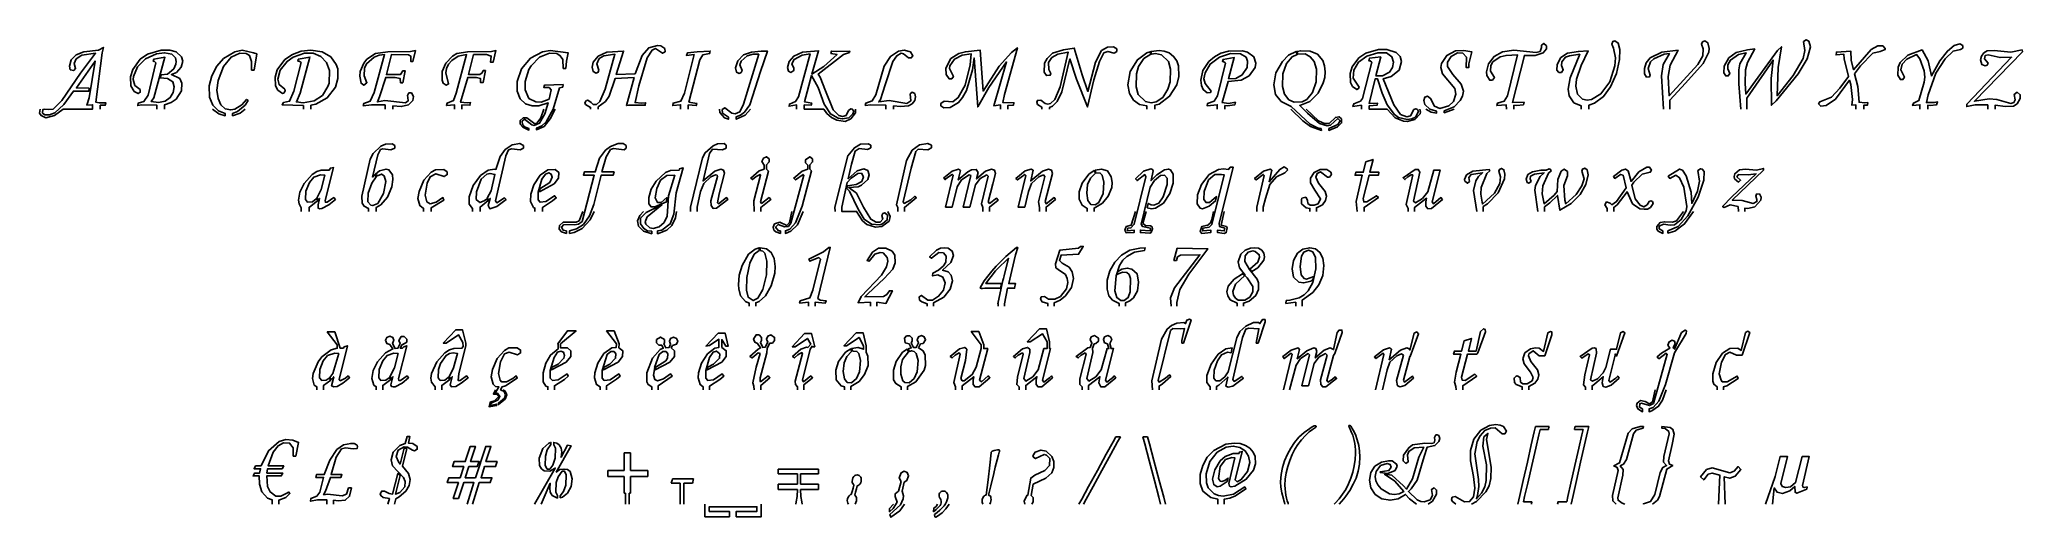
# Model space of a CAD drawing. Extents: x 6502 to 8745, y -442 to 98.
import ezdxf

# ---------------------------------------------------------------- set-up
doc = ezdxf.new("R2010")
doc.units = 0
doc.header["$LTSCALE"] = 34.98
doc.header["$MEASUREMENT"] = 0

msp = doc.modelspace()

# ---------------------------------------------------------------- linework, layer by layer
at = {"linetype": 'Continuous'}
for points in [[(7125.426, 19.239), (7125.426, 20.988), (7119.8292, 24.486), (7119.1296, 26.5848), (7120.8786, 29.0334), (7122.2778, 29.3832), (7126.1256, 26.5848), (7128.2244, 24.486), (7132.0722, 24.486), (7135.92, 27.6342), (7141.8666, 41.6262), (7153.0602, 81.1536), (7140.4674, 79.4046), (7135.2204, 76.2564), (7132.422, 70.3098), (7134.8706, 63.3138), (7134.171, 60.8652), (7131.7224, 59.8158), (7128.5742, 61.5648), (7127.175, 66.462), (7128.5742, 72.0588), (7134.171, 79.0548), (7143.9654, 83.6022), (7162.8546, 84.6516), (7154.4594, 58.0668), (7175.7972, 59.1162), (7183.8426, 79.7544), (7191.1884, 88.4994), (7200.9828, 90.948), (7204.8306, 90.5982), (7209.378, 87.45), (7209.7278, 83.952), (7206.9294, 82.203), (7198.884, 87.45), (7195.0362, 85.701), (7189.4394, 76.956), (7179.9948, 45.474), (7175.7972, 26.5848), (7183.143, 25.8852), (7187.6904, 26.235), (7187.3406, 23.4366), (7168.4514, 23.4366), (7166.0028, 23.0868), (7174.7478, 54.9186), (7153.41, 53.8692), (7146.414, 33.5808), (7142.2164, 27.6342), (7134.171, 21.6876), (7134.171, 19.239)], [(8161.1838, 19.239), (8160.834, 24.1362), (8150.34, 23.0868), (8151.0396, 25.8852), (8158.7352, 27.984), (8162.2332, 34.2804), (8173.7766, 80.454), (8160.834, 79.7544), (8154.1878, 78.3552), (8145.7926, 72.4086), (8143.6938, 68.5608), (8143.344, 61.9146), (8147.5416, 54.9186), (8145.4428, 51.7704), (8142.2946, 51.7704), (8139.1464, 57.0174), (8138.7966, 61.215), (8140.8954, 70.3098), (8147.1918, 78.705), (8156.6364, 83.952), (8169.579, 85.701), (8194.7646, 83.2524), (8199.312, 84.3018), (8200.7112, 88.8492), (8200.7112, 91.2978), (8203.5096, 93.3966), (8206.6578, 90.5982), (8206.6578, 87.1002), (8202.81, 82.5528), (8193.7152, 79.7544), (8181.4722, 79.7544), (8168.1798, 26.5848), (8181.1224, 26.9346), (8180.4228, 24.1362), (8172.7272, 23.0868), (8169.579, 23.4366), (8169.579, 19.239)], [(8245.8354, 19.239), (8245.8354, 22.737), (8237.4402, 26.235), (8232.1932, 34.2804), (8231.1438, 41.6262), (8233.2426, 54.5688), (8244.0864, 81.1536), (8232.543, 79.4046), (8227.9956, 77.6556), (8223.798, 72.4086), (8223.4482, 68.5608), (8225.547, 63.6636), (8223.4482, 60.5154), (8220.6498, 60.5154), (8218.2012, 63.3138), (8218.551, 69.6102), (8222.7486, 77.3058), (8230.4442, 82.203), (8242.6872, 84.3018), (8253.531, 85.0014), (8245.8354, 68.5608), (8240.5884, 52.8198), (8239.539, 45.1242), (8241.6378, 36.0294), (8247.2346, 30.4326), (8252.4816, 29.3832), (8257.3788, 30.0828), (8267.8728, 36.3792), (8278.017, 50.0214), (8283.9636, 68.211), (8284.6632, 76.956), (8282.2146, 88.1496), (8280.4656, 92.697), (8281.515, 95.4954), (8283.9636, 96.195), (8287.4616, 93.7464), (8289.5604, 86.4006), (8289.2106, 75.207), (8285.7126, 59.466), (8279.0664, 44.4246), (8271.021, 33.231), (8260.8768, 25.8852), (8254.5804, 23.4366), (8254.5804, 19.239)], [(8338.8822, 19.239), (8336.4336, 56.6676), (8338.5324, 69.6102), (8345.5284, 81.8532), (8339.5818, 81.1536), (8328.0384, 75.9066), (8324.1906, 72.4086), (8321.3922, 65.0628), (8323.8408, 57.3672), (8323.1412, 55.6182), (8319.6432, 55.2684), (8317.1946, 59.1162), (8317.1946, 65.0628), (8319.2934, 71.3592), (8323.8408, 76.956), (8337.1332, 83.6022), (8355.3228, 85.701), (8346.228, 68.9106), (8344.1292, 55.968), (8345.1786, 34.2804), (8377.71, 69.6102), (8383.3068, 79.4046), (8383.6566, 87.1002), (8381.9076, 92.697), (8382.957, 95.1456), (8385.4056, 96.195), (8388.9036, 94.0962), (8390.3028, 87.7998), (8389.953, 83.6022), (8383.6566, 70.6596), (8363.718, 48.2724), (8345.8782, 29.3832), (8345.8782, 19.239)], [(8426.3322, 19.239), (8423.8836, 47.5728), (8423.8836, 63.6636), (8425.2828, 70.3098), (8432.2788, 82.9026), (8423.5338, 80.8038), (8414.439, 74.5074), (8411.6406, 69.2604), (8411.6406, 64.713), (8413.7394, 59.466), (8411.9904, 56.6676), (8409.192, 56.6676), (8407.0932, 60.1656), (8407.443, 67.5114), (8412.69, 76.956), (8421.0852, 83.2524), (8433.678, 86.0508), (8442.0732, 87.1002), (8433.678, 71.709), (8431.5792, 63.6636), (8431.2294, 48.2724), (8431.929, 36.0294), (8467.6086, 85.3512), (8472.156, 89.5488), (8468.658, 66.1122), (8467.2588, 34.2804), (8485.4484, 57.0174), (8496.642, 76.2564), (8498.7408, 85.3512), (8496.9918, 95.4954), (8500.14, 97.5942), (8503.2882, 95.8452), (8505.0372, 89.5488), (8501.1894, 75.9066), (8491.0452, 59.1162), (8466.2094, 28.3338), (8460.9624, 23.4366), (8460.6126, 53.8692), (8462.7114, 74.5074), (8432.9784, 31.482), (8432.9784, 19.239)], [(8556.4578, 19.239), (8556.4578, 23.7864), (8551.9104, 23.4366), (8552.61, 30.0828), (8550.861, 46.8732), (8549.112, 51.7704), (8533.371, 30.4326), (8522.877, 23.0868), (8516.5806, 22.3872), (8514.132, 25.1856), (8515.5312, 27.2844), (8528.8236, 32.5314), (8538.2682, 42.6756), (8548.0626, 55.968), (8543.1654, 75.9066), (8542.8156, 81.1536), (8534.0706, 80.454), (8534.4204, 83.6022), (8550.5112, 84.6516), (8551.2108, 74.5074), (8553.6594, 63.6636), (8573.598, 86.4006), (8581.2936, 90.5982), (8586.8904, 90.5982), (8589.339, 87.45), (8589.339, 86.4006), (8583.7422, 84.3018), (8575.6968, 82.203), (8561.7048, 68.211), (8554.7088, 59.1162), (8558.5566, 44.7744), (8559.9558, 26.9346), (8566.602, 26.235), (8569.7502, 26.5848), (8569.4004, 23.4366), (8565.2028, 23.4366), (8565.2028, 19.239)], [(8628.8664, 19.239), (8628.8664, 24.1362), (8620.4712, 23.0868), (8621.5206, 25.8852), (8627.4672, 28.6836), (8633.7636, 49.6716), (8634.4632, 55.2684), (8633.7636, 62.2644), (8628.8664, 75.9066), (8625.0186, 80.8038), (8614.1748, 75.5568), (8608.9278, 69.96), (8607.1788, 63.6636), (8611.3764, 55.2684), (8609.6274, 52.47), (8606.829, 52.47), (8603.6808, 57.3672), (8604.0306, 66.462), (8606.4792, 71.709), (8615.2242, 80.1042), (8631.315, 86.0508), (8638.311, 73.8078), (8641.809, 56.6676), (8651.2536, 73.8078), (8659.9986, 84.6516), (8667.6942, 90.948), (8673.9906, 93.0468), (8677.4886, 90.948), (8677.4886, 88.1496), (8674.6902, 86.4006), (8666.295, 84.6516), (8657.2002, 75.9066), (8646.7062, 59.8158), (8637.9612, 35.3298), (8636.2122, 26.5848), (8644.9572, 26.5848), (8648.805, 27.2844), (8647.7556, 24.1362), (8640.4098, 23.0868), (8637.6114, 23.4366), (8637.6114, 19.239)], [(6570.993, 19.239), (6570.993, 23.4366), (6576.5898, 23.4366), (6577.2894, 26.235), (6569.5938, 26.235), (6566.0958, 26.9346), (6573.0918, 82.9026), (6574.491, 88.8492), (6568.8942, 85.701), (6552.4536, 83.952), (6543.7086, 80.454), (6538.1118, 74.8572), (6536.013, 67.5114), (6537.0624, 63.6636), (6540.9102, 62.6142), (6543.009, 65.0628), (6541.6098, 70.6596), (6543.7086, 75.9066), (6550.005, 80.1042), (6565.746, 82.203), (6548.6058, 59.8158), (6527.6178, 28.6836), (6517.8234, 19.239), (6512.5764, 18.5394), (6508.029, 19.239), (6505.9302, 18.5394), (6505.5804, 14.6916), (6508.3788, 12.5928), (6513.6258, 12.5928), (6519.5724, 15.0414), (6529.7166, 24.486), (6540.5604, 39.5274), (6558.0504, 39.5274), (6558.4002, 42.6756), (6544.0584, 43.0254), (6565.0464, 73.458), (6558.4002, 31.8318), (6555.9516, 23.4366), (6562.248, 24.1362), (6562.248, 19.239), (6529.017, 19.239), (6519.2226, 11.8932), (6509.4282, 9.4446), (6504.1812, 11.8932), (6502.4322, 14.6916), (6503.1318, 19.239)], [(6635.0064, 19.239), (6635.0064, 23.4366), (6617.5164, 23.7864), (6613.3188, 23.0868), (6614.0184, 25.8852), (6620.3148, 27.6342), (6625.212, 34.98), (6633.957, 71.3592), (6631.8582, 73.458), (6630.8088, 73.1082), (6631.5084, 75.5568), (6644.1012, 77.6556), (6631.5084, 31.8318), (6628.71, 27.6342), (6636.7554, 26.5848), (6644.451, 27.984), (6650.0478, 32.1816), (6653.5458, 37.7784), (6654.5952, 44.4246), (6653.196, 50.0214), (6646.8996, 53.8692), (6638.8542, 54.5688), (6639.9036, 57.717), (6646.8996, 58.7664), (6654.2454, 64.713), (6656.3442, 69.96), (6656.694, 73.1082), (6655.9944, 76.956), (6651.7968, 81.1536), (6643.7514, 82.9026), (6634.6566, 81.5034), (6622.0638, 75.9066), (6612.969, 66.8118), (6608.4216, 55.968), (6608.0718, 52.47), (6610.1706, 45.8238), (6616.1172, 41.2764), (6616.1172, 38.1282), (6613.6686, 36.729), (6609.471, 39.1776), (6605.6232, 45.474), (6605.2734, 55.6182), (6607.722, 64.0134), (6616.1172, 75.5568), (6624.5124, 81.1536), (6639.9036, 85.701), (6649.698, 85.701), (6656.694, 83.952), (6662.9904, 78.3552), (6664.3896, 73.458), (6662.6406, 66.462), (6657.0438, 60.5154), (6651.447, 58.0668), (6660.8916, 53.8692), (6663.3402, 48.6222), (6662.9904, 39.8772), (6656.694, 30.4326), (6651.0972, 26.5848), (6643.7514, 24.1362), (6643.7514, 19.239)], [(6697.9704, 19.239), (6704.9664, 13.6422), (6712.3122, 11.5434), (6712.3122, 13.992), (6704.6166, 17.1402), (6698.3202, 23.4366), (6694.4724, 32.5314), (6694.1226, 45.474), (6697.2708, 56.6676), (6702.8676, 67.5114), (6710.2134, 76.2564), (6723.156, 83.952), (6731.5512, 85.701), (6744.144, 82.9026), (6747.9918, 81.5034), (6744.8436, 63.3138), (6742.0452, 63.3138), (6742.0452, 73.1082), (6739.5966, 79.7544), (6736.0986, 81.8532), (6728.7528, 82.203), (6718.9584, 77.6556), (6710.2134, 67.1616), (6704.2668, 51.4206), (6702.8676, 40.5768), (6704.2668, 31.1322), (6707.415, 24.1362), (6712.3122, 19.5888), (6718.6086, 18.1896), (6723.156, 18.8892), (6731.2014, 24.1362), (6736.4484, 30.0828), (6738.1974, 28.6836), (6734.6994, 23.4366), (6726.3042, 16.4406), (6720.7074, 14.3418), (6720.7074, 11.5434), (6729.1026, 14.6916), (6734.6994, 19.239)], [(6800.8116, 19.239), (6800.8116, 23.0868), (6776.6754, 24.1362), (6778.0746, 26.5848), (6785.0706, 27.984), (6789.9678, 39.5274), (6798.0132, 71.709), (6795.9144, 73.458), (6794.5152, 73.458), (6794.865, 75.5568), (6808.1574, 78.0054), (6796.9638, 37.0788), (6792.7662, 27.2844), (6800.4618, 26.235), (6812.7048, 28.3338), (6822.1494, 34.6302), (6828.4458, 44.7744), (6829.845, 48.6222), (6830.1948, 62.6142), (6826.6968, 71.709), (6820.4004, 78.705), (6811.6554, 82.203), (6801.861, 82.203), (6789.2682, 78.0054), (6782.2722, 73.1082), (6774.5766, 63.3138), (6771.7782, 52.8198), (6773.1774, 46.8732), (6779.8236, 41.6262), (6780.1734, 39.8772), (6778.4244, 37.0788), (6777.0252, 36.729), (6771.7782, 40.5768), (6768.9798, 45.474), (6768.63, 55.2684), (6771.0786, 63.6636), (6779.8236, 75.207), (6788.2188, 80.8038), (6798.363, 84.6516), (6809.2068, 85.701), (6821.7996, 83.952), (6831.594, 78.3552), (6837.8904, 69.6102), (6839.6394, 64.713), (6839.6394, 53.8692), (6836.841, 44.0748), (6827.7462, 31.8318), (6814.8036, 24.8358), (6809.2068, 23.4366), (6809.2068, 19.239)], [(6893.1588, 19.239), (6893.1588, 23.7864), (6877.7676, 23.7864), (6868.323, 22.737), (6869.0226, 25.5354), (6876.3684, 27.984), (6880.9158, 37.7784), (6892.4592, 80.8038), (6886.5126, 80.1042), (6880.9158, 78.0054), (6872.1708, 70.3098), (6869.7222, 65.4126), (6869.3724, 56.6676), (6872.5206, 48.972), (6869.0226, 46.1736), (6865.8744, 48.2724), (6864.4752, 56.3178), (6864.825, 61.5648), (6869.0226, 71.0094), (6872.5206, 75.5568), (6882.315, 81.8532), (6896.307, 83.952), (6921.8424, 84.3018), (6927.4392, 85.3512), (6924.6408, 73.1082), (6922.1922, 73.1082), (6922.1922, 79.0548), (6919.3938, 80.454), (6900.1548, 80.8038), (6894.558, 58.0668), (6910.6488, 58.4166), (6913.0974, 62.2644), (6915.8958, 62.2644), (6913.0974, 48.972), (6910.6488, 48.972), (6909.9492, 53.8692), (6904.3524, 54.9186), (6893.8584, 54.9186), (6886.8624, 32.8812), (6884.4138, 27.2844), (6892.809, 29.0334), (6916.2456, 26.235), (6919.044, 28.3338), (6918.6942, 32.1816), (6918.3444, 34.6302), (6920.0934, 37.4286), (6922.8918, 37.4286), (6925.3404, 33.231), (6924.291, 29.0334), (6919.3938, 23.7864), (6911.3484, 22.0374), (6901.9038, 22.737), (6901.9038, 19.239)], [(6971.514, 19.239), (6971.514, 24.1362), (6962.4192, 23.0868), (6963.1188, 25.8852), (6970.4646, 29.0334), (6973.6128, 37.0788), (6985.1562, 80.8038), (6975.7116, 79.0548), (6968.7156, 74.1576), (6964.8678, 69.96), (6962.4192, 65.0628), (6961.7196, 60.1656), (6964.8678, 47.5728), (6962.0694, 46.1736), (6958.9212, 48.2724), (6957.522, 51.7704), (6957.522, 61.5648), (6961.7196, 71.0094), (6969.4152, 79.0548), (6974.3124, 81.8532), (6986.5554, 83.952), (7013.49, 84.3018), (7018.3872, 85.3512), (7015.239, 72.0588), (7012.4406, 72.0588), (7013.1402, 79.0548), (7007.8932, 80.8038), (6993.2016, 80.8038), (6987.255, 58.4166), (7000.1976, 58.4166), (7002.996, 60.1656), (7004.0454, 62.6142), (7006.494, 62.6142), (7004.0454, 49.3218), (7000.8972, 49.3218), (7000.8972, 53.8692), (6996.3498, 54.9186), (6986.5554, 54.9186), (6978.51, 26.9346), (6985.8558, 26.235), (6989.7036, 26.5848), (6989.004, 23.4366), (6979.9092, 23.7864), (6979.9092, 19.239)], [(7072.6062, 19.239), (7069.1082, 9.4446), (7064.5608, 3.1482), (7062.462, 2.4486), (7053.3672, 9.0948), (7049.1696, 9.0948), (7046.0214, 6.2964), (7046.0214, 2.0988), (7048.8198, -1.3992), (7055.8158, -4.5474), (7055.8158, -2.7984), (7050.9186, -0.6996), (7048.47, 1.749), (7048.1202, 5.5968), (7050.9186, 7.6956), (7058.964, 1.3992), (7061.7624, 0.6996), (7067.709, 3.1482), (7073.6556, 13.6422), (7077.5034, 26.235), (7067.0094, 22.737), (7059.3138, 22.737), (7051.968, 25.1856), (7046.0214, 30.7824), (7042.5234, 39.5274), (7042.5234, 50.3712), (7047.4206, 64.713), (7057.5648, 76.6062), (7071.207, 83.952), (7079.952, 85.3512), (7100.2404, 82.5528), (7098.1416, 73.458), (7097.442, 65.0628), (7094.6436, 65.0628), (7093.944, 75.207), (7091.1456, 79.4046), (7087.2978, 81.8532), (7078.9026, 82.203), (7067.709, 77.6556), (7058.2644, 67.8612), (7055.8158, 64.0134), (7051.6182, 50.3712), (7051.6182, 40.9266), (7055.8158, 31.1322), (7063.5114, 27.2844), (7069.458, 26.9346), (7078.5528, 30.4326), (7081.0014, 40.9266), (7078.5528, 43.725), (7072.6062, 43.725), (7073.3058, 46.1736), (7094.2938, 46.8732), (7093.944, 44.0748), (7090.446, 43.0254), (7083.1002, 19.239), (7075.4046, 4.8972), (7070.5074, 0.3498), (7064.211, -2.4486), (7064.211, -4.1976), (7072.956, -0.3498), (7079.952, 8.0454), (7085.5488, 19.239)], [(7227.2178, 19.239), (7227.2178, 24.1362), (7218.4728, 23.0868), (7218.8226, 25.8852), (7227.5676, 27.984), (7231.7652, 37.0788), (7242.609, 80.8038), (7233.864, 79.7544), (7234.9134, 82.5528), (7246.107, 83.952), (7260.7986, 84.6516), (7260.099, 81.8532), (7252.4034, 80.454), (7248.9054, 74.8572), (7236.6624, 26.9346), (7245.7572, 25.5354), (7245.0576, 23.0868), (7235.9628, 23.7864), (7235.9628, 19.239)], [(7271.2926, 19.239), (7271.6424, 15.3912), (7276.8894, 9.4446), (7281.4368, 7.6956), (7281.4368, 10.1442), (7274.7906, 14.6916), (7274.4408, 18.5394), (7277.2392, 20.6382), (7285.2846, 14.6916), (7289.1324, 13.6422), (7294.3794, 16.0908), (7298.577, 24.8358), (7315.7172, 81.1536), (7309.4208, 81.1536), (7302.4248, 79.4046), (7295.7786, 73.458), (7294.3794, 69.2604), (7296.828, 62.6142), (7295.7786, 60.5154), (7293.6798, 59.466), (7290.5316, 60.8652), (7289.4822, 65.7624), (7291.9308, 73.8078), (7298.2272, 80.454), (7307.322, 83.6022), (7318.5156, 84.6516), (7325.5116, 84.6516), (7317.4662, 61.5648), (7305.573, 23.7864), (7299.6264, 15.741), (7295.079, 12.243), (7290.1818, 10.494), (7290.1818, 7.6956), (7300.326, 12.243), (7306.2726, 19.239)], [(7425.2046, 19.239), (7425.2046, 15.0414), (7419.6078, 8.0454), (7413.3114, 5.247), (7403.8668, 6.6462), (7397.9202, 9.7944), (7392.6732, 14.3418), (7389.1752, 19.239), (7367.1378, 19.239), (7367.1378, 23.7864), (7374.8334, 23.4366), (7375.533, 25.8852), (7367.4876, 27.2844), (7375.1832, 57.0174), (7382.8788, 43.3752), (7389.525, 24.8358), (7396.8708, 13.6422), (7405.6158, 8.745), (7410.1632, 8.0454), (7417.509, 9.4446), (7422.0564, 13.6422), (7423.1058, 16.7904), (7421.3568, 19.239), (7419.9576, 19.5888), (7417.1592, 17.49), (7414.3608, 11.8932), (7410.513, 10.8438), (7406.3154, 11.8932), (7399.6692, 18.1896), (7391.274, 39.8772), (7384.9776, 55.2684), (7382.8788, 58.7664), (7411.5624, 80.8038), (7418.2086, 83.2524), (7418.5584, 84.6516), (7403.8668, 84.3018), (7397.9202, 84.6516), (7397.2206, 81.8532), (7404.2166, 80.8038), (7389.1752, 67.1616), (7375.533, 58.7664), (7383.2286, 85.0014), (7365.039, 83.6022), (7355.2446, 79.0548), (7349.9976, 73.1082), (7348.2486, 66.1122), (7349.298, 61.9146), (7352.0964, 60.5154), (7355.2446, 62.6142), (7355.2446, 65.4126), (7353.1458, 70.3098), (7355.5944, 75.207), (7364.6892, 80.1042), (7373.784, 81.5034), (7360.4916, 32.8812), (7357.3434, 27.6342), (7350.3474, 24.8358), (7349.9976, 22.3872), (7358.3928, 23.7864), (7358.3928, 19.239)], [(7459.485, 19.239), (7459.485, 23.4366), (7442.3448, 23.7864), (7436.0484, 23.0868), (7436.748, 25.8852), (7444.0938, 28.3338), (7447.9416, 35.3298), (7457.3862, 67.5114), (7464.732, 78.705), (7473.8268, 84.6516), (7480.1232, 85.701), (7487.1192, 83.952), (7489.9176, 79.4046), (7488.1686, 76.956), (7485.0204, 76.956), (7479.4236, 81.5034), (7476.6252, 82.203), (7471.728, 79.4046), (7467.1806, 73.1082), (7458.7854, 46.5234), (7453.1886, 30.0828), (7451.4396, 27.2844), (7462.983, 29.0334), (7483.2714, 25.5354), (7487.469, 28.3338), (7486.7694, 36.3792), (7489.218, 38.1282), (7492.0164, 36.729), (7493.0658, 32.8812), (7492.0164, 28.6836), (7489.218, 25.1856), (7485.0204, 22.737), (7475.9256, 22.0374), (7468.23, 22.737), (7468.23, 19.239)], [(7588.911, 19.239), (7588.911, 23.7864), (7581.5652, 22.737), (7595.907, 72.4086), (7575.9684, 43.725), (7563.3756, 21.6876), (7559.178, 76.956), (7557.429, 63.6636), (7550.433, 40.227), (7546.2354, 32.1816), (7541.688, 26.5848), (7532.2434, 20.988), (7524.8976, 20.6382), (7521.7494, 22.737), (7521.7494, 25.5354), (7525.2474, 27.984), (7535.0418, 27.2844), (7541.3382, 32.1816), (7549.0338, 46.1736), (7554.6306, 69.2604), (7556.0298, 81.5034), (7545.5358, 80.1042), (7537.1406, 75.5568), (7531.8936, 67.8612), (7531.5438, 65.0628), (7535.7414, 55.968), (7533.9924, 53.1696), (7530.8442, 53.5194), (7527.696, 58.4166), (7527.3462, 65.4126), (7532.943, 76.2564), (7542.0378, 81.8532), (7549.3836, 83.952), (7566.174, 85.701), (7569.3222, 39.5274), (7587.5118, 67.5114), (7601.5038, 83.2524), (7608.15, 88.4994), (7593.4584, 35.6796), (7591.7094, 26.5848), (7604.3022, 26.235), (7603.6026, 23.4366), (7597.3062, 23.0868), (7597.3062, 19.239)], [(7635.7842, 19.239), (7635.7842, 21.3378), (7630.887, 24.486), (7630.1874, 26.9346), (7630.887, 29.0334), (7634.7348, 29.3832), (7639.632, 25.5354), (7642.4304, 24.8358), (7645.5786, 25.5354), (7650.4758, 30.0828), (7656.4224, 44.4246), (7665.5172, 83.6022), (7653.9738, 81.1536), (7646.9778, 77.3058), (7643.4798, 71.709), (7643.8296, 64.0134), (7645.9284, 59.466), (7645.2288, 57.3672), (7641.0312, 57.0174), (7638.5826, 60.8652), (7638.9324, 71.0094), (7641.7308, 76.2564), (7648.0272, 82.203), (7660.2702, 86.0508), (7672.5132, 88.1496), (7681.2582, 57.717), (7687.9044, 39.1776), (7696.2996, 72.0588), (7703.2956, 85.3512), (7709.9418, 89.199), (7716.9378, 89.5488), (7720.4358, 87.1002), (7720.4358, 84.3018), (7717.6374, 82.203), (7710.2916, 84.3018), (7706.094, 82.5528), (7700.847, 73.1082), (7694.5506, 52.1202), (7687.5546, 21.6876), (7674.9618, 52.8198), (7667.616, 75.9066), (7658.5212, 38.478), (7653.2742, 27.6342), (7647.6774, 22.3872), (7644.5292, 20.988), (7644.5292, 19.239)], [(7754.7162, 19.239), (7754.7162, 22.737), (7746.321, 24.486), (7739.325, 29.3832), (7734.7776, 36.729), (7733.0286, 46.5234), (7735.827, 61.5648), (7743.8724, 74.8572), (7754.3664, 82.5528), (7758.2142, 83.952), (7758.9138, 81.1536), (7751.2182, 76.2564), (7745.2716, 67.1616), (7742.823, 59.1162), (7742.4732, 44.4246), (7744.9218, 35.6796), (7752.9672, 27.6342), (7759.6134, 26.235), (7765.2102, 27.2844), (7772.556, 32.1816), (7778.1528, 41.6262), (7780.9512, 50.0214), (7781.301, 64.3632), (7778.8524, 72.7584), (7771.1568, 80.454), (7764.5106, 81.8532), (7759.9632, 81.1536), (7759.2636, 84.3018), (7768.3584, 85.3512), (7774.305, 84.6516), (7779.9018, 82.5528), (7784.799, 78.705), (7788.297, 73.8078), (7790.3958, 67.8612), (7790.7456, 55.968), (7788.297, 46.5234), (7780.2516, 33.5808), (7768.3584, 24.8358), (7763.4612, 23.4366), (7763.4612, 19.239)], [(7834.1208, 19.239), (7834.1208, 24.1362), (7822.9272, 22.737), (7823.277, 25.5354), (7830.6228, 27.984), (7834.4706, 34.2804), (7843.5654, 71.0094), (7841.1168, 73.1082), (7840.0674, 73.1082), (7840.767, 75.207), (7853.3598, 77.3058), (7847.0634, 53.5194), (7855.1088, 53.8692), (7862.4546, 57.717), (7868.0514, 66.1122), (7868.4012, 73.458), (7867.002, 77.6556), (7860.3558, 81.5034), (7849.1622, 81.8532), (7836.5694, 78.0054), (7826.0754, 69.96), (7820.4786, 60.1656), (7819.0794, 53.5194), (7820.4786, 47.9226), (7827.1248, 39.5274), (7826.4252, 37.7784), (7822.9272, 37.4286), (7818.3798, 41.2764), (7816.281, 45.8238), (7815.5814, 51.7704), (7818.03, 62.6142), (7824.6762, 72.7584), (7830.9726, 78.3552), (7838.3184, 82.203), (7846.7136, 84.6516), (7862.8044, 85.0014), (7868.4012, 83.6022), (7875.3972, 78.3552), (7877.8458, 71.0094), (7877.1462, 66.1122), (7870.1502, 56.6676), (7861.4052, 51.7704), (7846.3638, 50.3712), (7839.7176, 26.5848), (7846.7136, 25.5354), (7854.759, 26.9346), (7854.0594, 24.1362), (7845.3144, 22.737), (7842.8658, 23.0868), (7842.8658, 19.239)], [(7934.8632, 19.239), (7948.8552, 5.9466), (7955.5014, 2.7984), (7960.7484, 2.7984), (7967.7444, 9.7944), (7971.942, 10.494), (7974.7404, 8.0454), (7974.7404, 3.498), (7970.193, -1.0494), (7960.3986, -4.8972), (7960.3986, -2.7984), (7970.5428, 1.749), (7972.9914, 5.9466), (7970.5428, 8.3952), (7962.1476, 1.0494), (7958.2998, 0.3498), (7949.9046, 2.7984), (7936.2624, 14.6916), (7927.5174, 23.0868), (7939.0608, 27.6342), (7948.1556, 37.0788), (7954.1022, 48.972), (7955.8512, 54.9186), (7956.201, 61.215), (7955.5014, 68.211), (7953.4026, 74.1576), (7947.456, 81.1536), (7939.4106, 84.6516), (7928.5668, 85.0014), (7924.3692, 84.3018), (7925.4186, 81.1536), (7933.464, 81.5034), (7939.4106, 78.3552), (7943.958, 72.7584), (7946.4066, 64.3632), (7946.0568, 50.0214), (7941.8592, 37.7784), (7935.5628, 30.0828), (7930.3158, 27.2844), (7921.221, 26.9346), (7915.2744, 29.733), (7910.3772, 36.0294), (7907.9286, 44.7744), (7908.2784, 59.1162), (7912.476, 70.6596), (7918.7724, 78.3552), (7924.3692, 80.8038), (7923.3198, 84.3018), (7914.9246, 80.1042), (7907.9286, 73.1082), (7900.5828, 60.1656), (7898.1342, 46.5234), (7900.233, 35.6796), (7906.5294, 27.6342), (7917.723, 22.0374), (7939.4106, 2.0988), (7947.456, -2.0988), (7951.6536, -2.7984), (7952.0034, -4.8972), (7939.7604, -0.3498), (7931.0154, 5.9466), (7917.3732, 19.239)], [(7997.1276, 19.239), (7997.1276, 23.4366), (7987.683, 22.0374), (7988.7324, 25.1856), (7996.0782, 27.984), (7998.5268, 31.1322), (8009.0208, 72.0588), (8007.2718, 73.8078), (8005.5228, 73.8078), (8006.2224, 76.6062), (8019.165, 78.3552), (8013.5682, 56.6676), (8020.914, 56.6676), (8028.9594, 60.8652), (8032.4574, 66.1122), (8033.5068, 72.0588), (8031.7578, 78.3552), (8025.4614, 82.5528), (8015.667, 82.9026), (8003.424, 79.0548), (7993.9794, 72.0588), (7988.7324, 62.964), (7988.0328, 54.219), (7994.679, 44.0748), (7993.9794, 42.3258), (7991.8806, 41.2764), (7986.9834, 44.7744), (7984.8846, 49.3218), (7984.5348, 59.466), (7986.6336, 66.8118), (7994.3292, 76.956), (8002.0248, 82.203), (8016.3666, 86.4006), (8025.8112, 86.4006), (8036.655, 83.2524), (8041.2024, 78.705), (8042.6016, 72.7584), (8039.8032, 63.3138), (8030.7084, 55.968), (8021.9634, 53.5194), (8033.8566, 24.1362), (8041.5522, 12.9426), (8048.5482, 10.494), (8052.7458, 11.5434), (8056.5936, 18.5394), (8058.6924, 19.5888), (8060.7912, 18.5394), (8061.8406, 16.4406), (8058.3426, 10.1442), (8054.145, 8.0454), (8048.898, 7.3458), (8039.1036, 9.7944), (8034.5562, 12.9426), (8026.161, 24.1362), (8020.5642, 37.0788), (8015.3172, 53.5194), (8012.8686, 53.5194), (8005.8726, 25.5354), (8015.3172, 25.8852), (8014.9674, 23.4366), (8005.8726, 22.737), (8005.8726, 19.239), (8026.161, 19.239), (8035.2558, 9.4446), (8044.7004, 5.5968), (8048.898, 5.247), (8057.643, 7.3458), (8063.5896, 13.6422), (8063.9394, 16.0908), (8063.2398, 19.239)], [(8070.2358, 19.239), (8076.1824, 15.741), (8082.129, 14.6916), (8082.129, 16.7904), (8074.4334, 19.239), (8068.8366, 24.486), (8067.7872, 28.6836), (8068.8366, 32.5314), (8071.9848, 33.9306), (8075.4828, 31.1322), (8079.6804, 22.3872), (8085.9768, 19.9386), (8096.121, 22.737), (8101.368, 27.6342), (8104.1664, 36.0294), (8102.7672, 42.3258), (8088.7752, 59.1162), (8087.0262, 66.1122), (8087.7258, 70.6596), (8093.6724, 79.7544), (8103.4668, 85.0014), (8112.9114, 85.3512), (8122.0062, 83.952), (8118.858, 70.3098), (8118.5082, 66.1122), (8115.7098, 66.1122), (8116.0596, 77.6556), (8111.862, 82.203), (8105.9154, 82.5528), (8098.5696, 78.705), (8094.7218, 72.0588), (8094.7218, 67.1616), (8100.6684, 58.4166), (8110.113, 47.223), (8112.5616, 39.5274), (8111.5122, 33.9306), (8109.0636, 28.6836), (8102.0676, 21.6876), (8090.874, 17.1402), (8090.874, 15.0414), (8102.0676, 19.239)], [(8705.4726, 19.239), (8705.4726, 23.7864), (8691.1308, 23.7864), (8681.6862, 22.0374), (8682.036, 24.8358), (8732.4072, 77.6556), (8719.4646, 77.3058), (8706.1722, 80.454), (8702.6742, 79.7544), (8701.9746, 75.9066), (8705.8224, 71.0094), (8704.773, 68.9106), (8702.6742, 67.8612), (8698.8264, 69.6102), (8697.4272, 74.8572), (8698.4766, 79.0548), (8700.9252, 82.5528), (8704.773, 85.0014), (8712.8184, 85.3512), (8731.7076, 83.6022), (8744.3004, 86.0508), (8744.6502, 83.952), (8690.4312, 27.984), (8707.2216, 30.7824), (8715.6168, 30.0828), (8731.7076, 25.5354), (8735.2056, 26.5848), (8736.6048, 29.733), (8735.5554, 35.6796), (8738.7036, 38.1282), (8742.2016, 35.3298), (8742.2016, 31.1322), (8738.7036, 25.1856), (8734.506, 22.3872), (8725.4112, 22.0374), (8713.8678, 23.4366), (8713.8678, 19.239)], [(6874.2696, -96.5448), (6874.2696, -93.0468), (6869.3724, -90.5982), (6867.2736, -87.1002), (6866.9238, -79.0548), (6876.3684, -37.4286), (6879.5166, -31.1322), (6888.2616, -22.737), (6893.5086, -20.2884), (6901.2042, -19.9386), (6904.0026, -22.0374), (6904.0026, -24.8358), (6899.4552, -26.9346), (6890.3604, -25.8852), (6887.9118, -26.5848), (6884.7636, -32.5314), (6878.817, -57.717), (6881.6154, -54.9186), (6883.0146, -57.3672), (6878.1174, -64.713), (6873.9198, -75.9066), (6873.57, -85.701), (6877.068, -89.5488), (6879.1668, -89.8986), (6884.7636, -87.45), (6891.4098, -76.2564), (6893.8584, -62.6142), (6892.1094, -56.3178), (6888.9612, -54.219), (6884.4138, -56.3178), (6882.315, -54.219), (6886.8624, -50.721), (6894.2082, -48.6222), (6897.3564, -49.3218), (6901.554, -55.2684), (6901.9038, -60.5154), (6900.8544, -68.5608), (6895.9572, -80.454), (6888.2616, -88.8492), (6883.0146, -91.9974), (6883.0146, -96.5448)], [(6991.8024, -96.5448), (6991.8024, -93.0468), (6988.3044, -88.1496), (6988.3044, -80.1042), (6992.8518, -67.1616), (7000.8972, -55.968), (7009.6422, -49.6716), (7016.6382, -48.6222), (7018.3872, -48.972), (7023.2844, -34.2804), (7028.8812, -26.5848), (7036.9266, -21.3378), (7045.3218, -19.5888), (7049.5194, -22.0374), (7049.5194, -24.8358), (7045.6716, -26.9346), (7035.8772, -25.8852), (7032.729, -26.9346), (7029.5808, -33.5808), (7018.0374, -84.6516), (7019.4366, -86.7504), (7028.1816, -81.1536), (7029.9306, -82.9026), (7019.4366, -90.948), (7011.3912, -93.3966), (7009.6422, -89.8986), (7012.0908, -81.8532), (7010.3418, -83.6022), (7008.5928, -81.5034), (7013.1402, -73.1082), (7017.3378, -54.5688), (7011.741, -53.5194), (7008.243, -54.219), (7001.5968, -60.1656), (6996.3498, -74.1576), (6996, -82.9026), (7000.1976, -86.4006), (7005.0948, -84.6516), (7007.8932, -82.5528), (7009.6422, -84.3018), (7000.5474, -91.6476), (7000.5474, -96.5448)], [(7129.6236, -96.5448), (7125.0762, -105.9894), (7115.9814, -115.7838), (7106.8866, -120.3312), (7101.6396, -121.3806), (7101.6396, -118.5822), (7109.685, -116.1336), (7117.3806, -111.2364), (7124.3766, -101.442), (7129.2738, -88.4994), (7137.3192, -55.6182), (7150.9614, -55.6182), (7152.0108, -51.7704), (7138.3686, -51.7704), (7142.916, -34.6302), (7148.163, -26.5848), (7151.3112, -25.5354), (7163.5542, -26.9346), (7165.653, -24.8358), (7165.653, -22.0374), (7162.5048, -19.5888), (7156.5582, -19.5888), (7147.8132, -23.0868), (7142.2164, -27.2844), (7135.5702, -36.3792), (7130.673, -51.7704), (7118.43, -51.7704), (7117.3806, -55.6182), (7129.6236, -55.6182), (7115.9814, -107.7384), (7111.7838, -110.8866), (7107.2364, -111.5862), (7095.3432, -111.2364), (7092.5448, -114.3846), (7094.2938, -117.5328), (7098.1416, -118.5822), (7098.1416, -121.3806), (7092.5448, -119.6316), (7090.0962, -116.4834), (7090.446, -112.2858), (7094.6436, -108.438), (7108.9854, -108.7878), (7112.4834, -107.0388), (7116.681, -96.5448)], [(7238.4114, -96.5448), (7238.4114, -91.6476), (7252.0536, -36.0294), (7255.2018, -30.0828), (7263.9468, -22.3872), (7269.1938, -19.9386), (7276.5396, -19.5888), (7278.9882, -21.6876), (7278.9882, -24.8358), (7274.7906, -26.9346), (7263.2472, -26.235), (7260.099, -31.1322), (7252.7532, -61.9146), (7266.0456, -51.0708), (7272.6918, -48.6222), (7275.84, -49.6716), (7276.8894, -53.1696), (7270.9428, -76.6062), (7269.1938, -86.7504), (7270.2432, -87.7998), (7279.338, -80.8038), (7280.7372, -82.9026), (7267.7946, -92.697), (7263.9468, -93.0468), (7261.848, -89.8986), (7261.4982, -84.6516), (7268.844, -57.0174), (7268.4942, -55.6182), (7266.7452, -55.2684), (7261.4982, -57.3672), (7253.4528, -65.0628), (7249.9548, -73.8078), (7246.107, -91.6476), (7246.107, -96.5448)], [(7402.1178, -96.5448), (7401.768, -91.6476), (7416.4596, -33.5808), (7423.8054, -24.486), (7430.8014, -20.6382), (7439.5464, -19.9386), (7442.3448, -21.6876), (7442.3448, -24.486), (7438.497, -26.5848), (7429.0524, -25.5354), (7424.8548, -28.3338), (7420.6572, -43.0254), (7416.8094, -59.466), (7426.9536, -50.721), (7434.6492, -48.2724), (7438.8468, -50.3712), (7440.5958, -55.2684), (7439.1966, -60.5154), (7431.8508, -66.8118), (7428.003, -68.5608), (7417.509, -69.6102), (7426.254, -75.9066), (7434.2994, -91.6476), (7442.3448, -105.2898), (7448.2914, -108.438), (7452.8388, -108.438), (7455.987, -105.2898), (7454.9376, -101.0922), (7455.987, -98.9934), (7458.0858, -97.944), (7461.234, -100.7424), (7460.8842, -105.9894), (7455.6372, -110.5368), (7452.489, -111.5862), (7443.0444, -110.8866), (7434.999, -105.2898), (7428.003, -94.0962), (7418.2086, -73.458), (7415.4102, -70.6596), (7416.1098, -67.5114), (7425.9042, -66.1122), (7432.2006, -62.6142), (7433.9496, -57.3672), (7431.8508, -53.1696), (7427.6532, -53.5194), (7420.3074, -58.7664), (7415.76, -63.6636), (7409.4636, -91.6476), (7409.4636, -96.5448), (7426.254, -96.5448), (7432.9002, -107.0388), (7437.7974, -111.2364), (7447.5918, -114.3846), (7454.9376, -113.685), (7462.983, -107.3886), (7464.3822, -102.1416), (7461.5838, -96.5448)], [(7473.1272, -96.5448), (7472.7774, -91.9974), (7471.3782, -88.8492), (7482.9216, -38.8278), (7489.218, -27.2844), (7497.2634, -21.3378), (7506.708, -19.5888), (7510.9056, -21.6876), (7510.9056, -24.486), (7506.708, -26.9346), (7495.8642, -26.235), (7493.4156, -28.6836), (7488.1686, -47.5728), (7479.0738, -85.701), (7480.1232, -87.45), (7487.8188, -83.2524), (7492.0164, -79.4046), (7493.7654, -81.1536), (7480.473, -91.9974), (7480.473, -96.5448)], [(7310.4702, -96.5448), (7310.1204, -84.6516), (7317.816, -55.6182), (7317.1164, -54.5688), (7312.569, -57.0174), (7308.7212, -60.5154), (7306.6224, -58.7664), (7316.067, -50.721), (7321.6638, -48.6222), (7321.6638, -44.0748), (7319.2152, -40.227), (7320.9642, -36.3792), (7324.4622, -34.6302), (7327.6104, -37.0788), (7327.6104, -40.5768), (7324.4622, -43.725), (7324.4622, -48.6222), (7326.561, -51.0708), (7317.816, -85.701), (7318.8654, -87.45), (7327.2606, -80.8038), (7329.3594, -82.9026), (7318.1658, -91.9974), (7318.1658, -96.5448)], [(7365.7386, -96.5448), (7359.4422, -111.5862), (7352.0964, -118.932), (7345.8, -121.3806), (7345.8, -118.2324), (7350.6972, -116.4834), (7357.3434, -109.4874), (7364.6892, -90.5982), (7375.1832, -50.721), (7373.4342, -48.6222), (7373.4342, -43.725), (7376.5824, -40.5768), (7376.5824, -37.0788), (7373.4342, -34.6302), (7368.537, -38.1282), (7368.537, -41.6262), (7370.9856, -44.0748), (7370.9856, -48.6222), (7364.6892, -51.0708), (7355.2446, -58.7664), (7357.3434, -60.8652), (7365.7386, -54.5688), (7366.788, -55.6182), (7352.0964, -109.8372), (7349.298, -113.685), (7344.7506, -114.0348), (7337.7546, -111.2364), (7334.6064, -114.3846), (7338.1044, -118.2324), (7340.2032, -118.5822), (7340.2032, -121.3806), (7334.9562, -119.6316), (7332.8574, -117.5328), (7331.808, -114.3846), (7333.557, -110.5368), (7339.5036, -108.7878), (7347.549, -112.2858), (7350.3474, -109.1376), (7353.1458, -96.5448)], [(7992.5802, -96.5448), (7991.181, -85.3512), (7998.177, -55.6182), (7990.1316, -55.6182), (7990.8312, -52.1202), (7999.2264, -52.1202), (8002.0248, -40.5768), (8010.42, -37.7784), (8006.5722, -52.1202), (8017.0662, -52.1202), (8016.3666, -55.6182), (8005.8726, -55.6182), (7999.2264, -81.8532), (7999.926, -85.701), (8003.424, -85.701), (8014.2678, -78.705), (8016.3666, -80.8038), (8000.2758, -91.9974), (8000.2758, -96.5448)], [(6798.363, -96.5448), (6798.363, -92.3472), (6795.9144, -87.7998), (6795.2148, -83.6022), (6796.614, -74.8572), (6801.5112, -65.0628), (6810.606, -54.9186), (6815.853, -51.4206), (6820.7502, -50.0214), (6829.845, -49.6716), (6831.2442, -47.5728), (6834.7422, -46.8732), (6825.2976, -83.952), (6825.6474, -86.0508), (6827.7462, -86.0508), (6835.092, -80.8038), (6836.841, -82.9026), (6829.4952, -89.199), (6821.4498, -93.0468), (6819.351, -93.3966), (6817.2522, -92.697), (6817.2522, -88.8492), (6819.0012, -81.8532), (6817.602, -83.6022), (6815.853, -81.5034), (6820.7502, -71.709), (6824.9478, -55.6182), (6820.0506, -55.2684), (6812.355, -57.717), (6807.4578, -63.6636), (6803.61, -73.458), (6803.2602, -82.9026), (6805.359, -86.0508), (6810.9558, -85.701), (6815.1534, -82.203), (6816.9024, -84.3018), (6807.108, -91.9974), (6807.108, -96.5448)], [(6936.534, -96.5448), (6936.534, -93.0468), (6932.3364, -89.8986), (6930.2376, -81.8532), (6931.6368, -73.8078), (6936.8838, -61.215), (6945.279, -52.1202), (6950.1762, -49.3218), (6959.6208, -48.972), (6963.4686, -51.7704), (6963.4686, -54.9186), (6959.9706, -57.0174), (6950.526, -53.8692), (6944.2296, -57.3672), (6940.7316, -64.713), (6938.283, -78.0054), (6940.3818, -85.701), (6944.2296, -87.7998), (6950.8758, -86.0508), (6958.5714, -80.8038), (6959.6208, -83.6022), (6945.279, -92.3472), (6945.279, -96.5448)], [(7071.207, -96.5448), (7071.207, -91.9974), (7082.4006, -84.6516), (7086.5982, -81.1536), (7084.8492, -78.705), (7075.0548, -85.3512), (7068.4086, -86.0508), (7066.3098, -83.2524), (7066.3098, -74.8572), (7070.5074, -60.1656), (7074.3552, -54.219), (7078.203, -52.8198), (7081.0014, -54.219), (7082.0508, -57.717), (7079.2524, -63.6636), (7068.0588, -71.0094), (7067.709, -74.1576), (7084.1496, -65.4126), (7089.0468, -58.7664), (7089.3966, -52.47), (7085.5488, -48.972), (7077.1536, -49.3218), (7068.4086, -55.6182), (7061.4126, -66.462), (7057.9146, -76.956), (7057.5648, -85.3512), (7061.0628, -91.9974), (7062.462, -92.697), (7062.462, -96.5448)], [(7222.6704, -96.5448), (7221.621, -103.8906), (7217.4234, -112.2858), (7211.8266, -117.5328), (7201.3326, -121.7304), (7201.3326, -118.5822), (7205.88, -117.5328), (7215.3246, -110.5368), (7219.5222, -99.693), (7222.3206, -75.5568), (7230.366, -47.223), (7226.1684, -48.2724), (7225.8186, -49.6716), (7215.6744, -50.3712), (7210.0776, -52.47), (7199.5836, -62.2644), (7193.9868, -71.3592), (7191.1884, -80.8038), (7191.1884, -87.7998), (7193.9868, -91.2978), (7198.1844, -91.2978), (7211.4768, -85.701), (7211.8266, -80.8038), (7205.1804, -86.4006), (7201.3326, -86.4006), (7198.5342, -81.1536), (7200.2832, -70.6596), (7204.4808, -61.215), (7211.8266, -55.968), (7220.5716, -55.6182), (7213.5756, -78.705), (7212.1764, -101.7918), (7208.6784, -109.1376), (7203.0816, -114.0348), (7196.4354, -115.7838), (7192.5876, -115.0842), (7188.0402, -110.8866), (7187.3406, -108.0882), (7189.4394, -102.4914), (7206.2298, -89.199), (7188.39, -97.5942), (7182.0936, -104.2404), (7181.7438, -110.5368), (7185.5916, -115.7838), (7189.7892, -118.2324), (7194.6864, -118.932), (7194.6864, -121.7304), (7185.2418, -118.932), (7179.645, -112.9854), (7178.5956, -107.0388), (7181.0442, -101.0922), (7185.2418, -96.5448)], [(7568.9724, -96.5448), (7568.9724, -91.9974), (7567.5732, -87.7998), (7575.2688, -56.6676), (7573.5198, -55.2684), (7566.174, -59.1162), (7560.927, -66.462), (7554.2808, -91.6476), (7546.935, -91.6476), (7555.3302, -55.968), (7553.5812, -55.2684), (7544.8362, -60.8652), (7539.939, -68.5608), (7534.3422, -91.6476), (7526.9964, -91.6476), (7535.3916, -55.6182), (7534.3422, -54.5688), (7529.0952, -58.0668), (7526.2968, -60.5154), (7524.8976, -58.4166), (7534.3422, -51.0708), (7541.688, -48.6222), (7543.7868, -50.3712), (7541.3382, -60.8652), (7552.182, -51.7704), (7556.3796, -49.3218), (7561.6266, -48.972), (7563.7254, -52.47), (7561.9764, -59.8158), (7572.1206, -51.0708), (7578.7668, -48.6222), (7582.2648, -49.6716), (7583.3142, -53.5194), (7580.5158, -65.4126), (7574.919, -85.701), (7576.668, -87.45), (7584.7134, -81.5034), (7586.4624, -83.6022), (7576.668, -91.6476), (7576.668, -96.5448)], [(7633.3356, -96.5448), (7632.9858, -91.9974), (7631.9364, -85.701), (7639.2822, -57.0174), (7637.5332, -55.2684), (7632.2862, -57.3672), (7624.2408, -65.0628), (7620.7428, -73.8078), (7616.5452, -91.6476), (7608.8496, -91.6476), (7617.5946, -55.968), (7616.5452, -54.5688), (7608.15, -60.8652), (7606.401, -59.1162), (7616.895, -50.721), (7623.5412, -48.6222), (7625.9898, -50.0214), (7623.1914, -61.9146), (7636.4838, -51.0708), (7643.4798, -48.6222), (7646.628, -49.6716), (7647.6774, -53.5194), (7639.632, -85.3512), (7640.6814, -87.7998), (7649.7762, -80.8038), (7651.1754, -82.9026), (7640.6814, -91.6476), (7640.6814, -96.5448)], [(7687.2048, -96.5448), (7687.2048, -93.0468), (7681.2582, -89.5488), (7678.11, -82.5528), (7678.11, -74.5074), (7681.2582, -64.713), (7688.9538, -54.219), (7694.9004, -50.3712), (7696.2996, -53.1696), (7690.7028, -58.7664), (7687.5546, -66.1122), (7686.5052, -75.9066), (7687.9044, -84.3018), (7691.0526, -88.4994), (7695.9498, -88.8492), (7700.1474, -86.4006), (7705.0446, -76.2564), (7706.094, -63.3138), (7703.9952, -55.6182), (7701.8964, -53.1696), (7696.9992, -52.8198), (7695.9498, -50.0214), (7703.2956, -48.6222), (7709.9418, -50.721), (7714.1394, -57.3672), (7715.1888, -63.6636), (7714.839, -69.2604), (7710.6414, -79.4046), (7704.345, -87.1002), (7694.9004, -92.697), (7694.9004, -96.5448)], [(7753.6668, -96.5448), (7750.1688, -110.187), (7752.9672, -112.2858), (7758.564, -112.6356), (7760.6628, -114.0348), (7761.0126, -116.1336), (7759.2636, -120.3312), (7757.8644, -121.0308), (7747.3704, -120.3312), (7747.3704, -117.5328), (7758.2142, -118.2324), (7758.564, -115.434), (7749.4692, -113.3352), (7748.07, -110.8866), (7758.2142, -68.9106), (7763.1114, -61.5648), (7770.1074, -55.968), (7774.6548, -55.6182), (7777.4532, -58.7664), (7777.4532, -66.1122), (7772.9058, -80.1042), (7768.0086, -87.1002), (7762.4118, -89.5488), (7759.2636, -89.199), (7756.1154, -87.45), (7755.066, -92.3472), (7759.9632, -93.3966), (7764.5106, -92.697), (7773.2556, -87.1002), (7780.6014, -76.2564), (7784.4492, -64.713), (7784.4492, -54.219), (7781.301, -49.3218), (7778.8524, -48.6222), (7774.6548, -49.3218), (7765.9098, -55.2684), (7759.2636, -61.5648), (7761.7122, -50.721), (7761.0126, -48.972), (7758.9138, -48.2724), (7750.8684, -51.0708), (7741.7736, -59.466), (7743.5226, -61.5648), (7752.2676, -54.9186), (7753.317, -57.3672), (7740.3744, -110.8866), (7736.5266, -115.0842), (7733.0286, -115.434), (7732.329, -118.2324), (7740.0246, -117.5328), (7740.0246, -120.3312), (7731.2796, -120.681), (7729.5306, -117.5328), (7731.2796, -113.685), (7736.8764, -111.936), (7741.7736, -96.5448)], [(7842.1662, -96.5448), (7838.6682, -111.936), (7844.6148, -113.685), (7845.3144, -115.0842), (7844.265, -120.3312), (7841.8164, -121.3806), (7834.4706, -120.3312), (7834.4706, -117.5328), (7842.1662, -118.5822), (7842.8658, -115.434), (7836.5694, -113.3352), (7836.2196, -109.8372), (7850.9112, -51.4206), (7852.3104, -46.5234), (7848.8124, -46.5234), (7847.0634, -48.972), (7841.1168, -48.2724), (7835.52, -48.972), (7825.026, -54.9186), (7816.281, -66.1122), (7811.7336, -77.6556), (7811.3838, -87.7998), (7814.8818, -92.697), (7817.3304, -93.3966), (7825.026, -90.5982), (7832.3718, -84.6516), (7833.4212, -79.7544), (7825.3758, -86.4006), (7821.528, -86.4006), (7819.0794, -82.9026), (7819.4292, -73.8078), (7824.3264, -60.8652), (7831.3224, -54.9186), (7838.6682, -54.5688), (7842.1662, -55.2684), (7828.1742, -111.2364), (7825.026, -114.3846), (7818.03, -115.434), (7817.6802, -118.5822), (7826.775, -117.5328), (7826.775, -120.3312), (7816.6308, -121.3806), (7814.8818, -119.2818), (7816.6308, -113.685), (7821.528, -112.2858), (7823.6268, -111.936), (7826.4252, -109.4874), (7828.1742, -105.6396), (7829.9232, -96.5448)], [(7878.8952, -96.5448), (7878.8952, -91.6476), (7887.2904, -55.968), (7886.241, -54.5688), (7878.1956, -60.8652), (7876.4466, -59.1162), (7886.5908, -51.0708), (7893.9366, -48.6222), (7896.0354, -50.0214), (7892.8872, -62.964), (7904.7804, -48.972), (7910.0274, -46.1736), (7913.1756, -48.2724), (7913.5254, -49.6716), (7910.727, -52.8198), (7901.2824, -57.3672), (7893.5868, -66.1122), (7888.6896, -81.8532), (7886.241, -91.6476), (7886.241, -96.5448)], [(7939.0608, -96.5448), (7939.0608, -93.0468), (7934.8632, -92.3472), (7929.6162, -87.7998), (7929.2664, -82.9026), (7929.966, -81.5034), (7934.1636, -80.454), (7936.2624, -83.6022), (7936.6122, -87.45), (7939.4106, -89.5488), (7943.958, -89.5488), (7948.1556, -87.7998), (7950.954, -82.203), (7944.6576, -72.4086), (7939.7604, -64.0134), (7939.7604, -58.7664), (7943.6082, -52.47), (7950.6042, -48.972), (7957.95, -48.972), (7962.4974, -52.1202), (7963.197, -54.5688), (7961.0982, -57.717), (7958.9994, -57.717), (7950.954, -51.7704), (7947.1062, -53.5194), (7945.707, -57.717), (7948.5054, -64.3632), (7956.201, -73.8078), (7957.6002, -79.4046), (7956.5508, -84.3018), (7953.0528, -88.8492), (7946.4066, -92.3472), (7946.4066, -96.5448)], [(8049.9474, -96.5448), (8049.9474, -93.0468), (8047.8486, -88.4994), (8055.1944, -55.2684), (8053.4454, -55.2684), (8049.5976, -57.3672), (8046.4494, -60.5154), (8044.3506, -58.4166), (8057.9928, -48.972), (8061.4908, -48.972), (8063.2398, -52.1202), (8056.2438, -85.0014), (8058.3426, -86.7504), (8066.388, -81.8532), (8072.3346, -74.1576), (8078.9808, -50.0214), (8086.3266, -50.0214), (8077.2318, -85.701), (8078.631, -87.7998), (8087.0262, -80.8038), (8088.7752, -82.9026), (8076.5322, -93.0468), (8072.3346, -93.3966), (8070.2358, -90.5982), (8070.2358, -85.701), (8070.9354, -81.5034), (8057.2932, -91.9974), (8057.2932, -96.5448)], [(8127.603, -96.5448), (8124.105, -72.7584), (8126.5536, -61.9146), (8129.7018, -57.0174), (8134.2492, -52.8198), (8121.3066, -54.9186), (8118.5082, -58.0668), (8119.5576, -62.6142), (8117.109, -64.713), (8114.3106, -62.2644), (8113.9608, -60.5154), (8116.0596, -55.2684), (8123.0556, -51.0708), (8141.595, -48.972), (8142.2946, -50.721), (8139.1464, -53.5194), (8132.5002, -69.6102), (8132.1504, -76.956), (8134.2492, -88.1496), (8147.5416, -75.9066), (8153.838, -65.0628), (8154.5376, -57.3672), (8152.4388, -51.0708), (8153.4882, -48.972), (8155.587, -47.9226), (8158.3854, -49.3218), (8159.4348, -54.219), (8159.085, -59.8158), (8151.7392, -75.5568), (8139.846, -87.7998), (8134.9488, -90.948), (8134.9488, -96.5448)], [(8196.8634, -96.5448), (8193.3654, -72.4086), (8194.065, -67.1616), (8199.312, -57.0174), (8203.8594, -52.8198), (8193.0156, -54.219), (8188.4682, -56.6676), (8188.1184, -59.8158), (8189.1678, -62.6142), (8186.7192, -64.713), (8184.6204, -63.6636), (8183.571, -60.1656), (8185.32, -54.9186), (8190.567, -51.7704), (8200.0116, -50.0214), (8205.9582, -50.0214), (8209.4562, -48.2724), (8211.2052, -48.972), (8211.9048, -50.721), (8208.7566, -53.1696), (8202.4602, -67.5114), (8201.7606, -76.6062), (8203.8594, -87.7998), (8215.053, -78.0054), (8218.551, -73.8078), (8219.2506, -60.5154), (8223.0984, -51.0708), (8226.5964, -48.6222), (8230.0944, -51.4206), (8230.0944, -56.3178), (8226.2466, -67.1616), (8227.296, -83.6022), (8228.3454, -87.7998), (8240.2386, -77.3058), (8246.535, -67.5114), (8248.9836, -59.466), (8246.535, -51.0708), (8247.2346, -48.6222), (8249.6832, -47.5728), (8252.4816, -49.3218), (8253.531, -55.2684), (8251.0824, -66.1122), (8244.4362, -77.3058), (8234.292, -87.45), (8221.6992, -95.1456), (8218.9008, -78.3552), (8210.1558, -86.7504), (8204.2092, -91.2978), (8204.2092, -96.5448)], [(8275.2186, -96.5448), (8275.2186, -93.0468), (8272.4202, -89.199), (8274.519, -85.701), (8278.3668, -87.1002), (8280.4656, -88.8492), (8285.7126, -85.3512), (8296.5564, -69.96), (8293.0584, -55.6182), (8290.26, -54.5688), (8283.6138, -59.1162), (8282.2146, -57.0174), (8291.6592, -50.0214), (8295.8568, -48.6222), (8299.005, -50.721), (8302.1532, -62.6142), (8310.8982, -51.7704), (8319.993, -46.5234), (8323.1412, -46.5234), (8325.24, -49.6716), (8323.8408, -52.1202), (8314.746, -54.219), (8305.3014, -63.3138), (8303.2026, -66.8118), (8306.7006, -82.203), (8312.2974, -89.5488), (8316.495, -91.2978), (8320.3428, -88.8492), (8322.4416, -85.3512), (8324.5404, -84.6516), (8326.2894, -85.3512), (8326.989, -87.45), (8324.1906, -91.9974), (8320.6926, -93.7464), (8316.8448, -94.0962), (8311.9476, -93.3966), (8303.9022, -87.7998), (8297.6058, -74.1576), (8286.4122, -88.8492), (8282.5644, -91.9974), (8282.5644, -96.5448)], [(8372.8128, -96.5448), (8362.6686, -110.5368), (8351.475, -118.932), (8343.7794, -121.0308), (8343.7794, -118.5822), (8355.3228, -113.3352), (8366.1666, -101.442), (8378.0598, -80.454), (8384.3562, -61.215), (8384.706, -51.4206), (8382.6072, -48.6222), (8380.8582, -48.2724), (8377.71, -50.3712), (8379.459, -62.2644), (8377.3602, -73.458), (8370.714, -87.45), (8370.0144, -74.8572), (8364.4176, -56.3178), (8360.22, -49.6716), (8357.0718, -48.6222), (8344.1292, -56.6676), (8345.8782, -59.1162), (8352.8742, -55.6182), (8357.0718, -58.4166), (8361.969, -68.9106), (8365.1172, -90.948), (8364.4176, -95.8452), (8358.8208, -105.6396), (8351.1252, -111.5862), (8346.228, -111.936), (8338.8822, -110.8866), (8333.985, -112.9854), (8333.985, -116.1336), (8338.1826, -118.5822), (8338.1826, -121.3806), (8332.9356, -118.932), (8331.1866, -116.4834), (8331.1866, -113.3352), (8335.0344, -109.1376), (8339.9316, -108.0882), (8349.0264, -108.438), (8353.5738, -107.0388), (8361.2694, -96.5448)], [(8423.5338, -96.5448), (8423.184, -90.948), (8414.0892, -88.8492), (8407.443, -91.9974), (8405.694, -90.948), (8416.188, -80.1042), (8443.4724, -53.8692), (8434.7274, -55.2684), (8423.5338, -54.9186), (8421.7848, -57.3672), (8425.9824, -61.215), (8423.5338, -63.3138), (8418.9864, -59.466), (8418.6366, -57.0174), (8419.3362, -53.8692), (8424.933, -49.3218), (8431.5792, -48.6222), (8443.8222, -50.0214), (8451.8676, -47.9226), (8451.8676, -49.6716), (8416.5378, -83.6022), (8427.7314, -84.3018), (8440.3242, -87.45), (8444.5218, -85.3512), (8444.5218, -82.9026), (8443.1226, -79.0548), (8443.8222, -76.956), (8447.3202, -76.6062), (8449.419, -80.454), (8449.0692, -83.6022), (8442.0732, -91.2978), (8434.3776, -93.0468), (8430.8796, -92.697), (8430.8796, -96.5448)], [(7304.8734, -203.5836), (7304.8734, -200.0856), (7300.6758, -198.3366), (7295.079, -191.6904), (7292.9802, -183.9948), (7292.6304, -179.4474), (7293.6798, -168.6036), (7296.828, -157.41), (7304.1738, -144.8172), (7311.5196, -139.2204), (7316.067, -137.4714), (7316.067, -140.6196), (7310.4702, -144.8172), (7305.573, -154.9614), (7302.075, -171.0522), (7301.7252, -185.394), (7303.824, -193.4394), (7309.4208, -197.2872), (7314.6678, -194.4888), (7320.2646, -184.6944), (7324.4622, -168.2538), (7324.812, -152.8626), (7322.3634, -143.7678), (7320.2646, -141.3192), (7317.1164, -140.6196), (7317.1164, -137.4714), (7324.4622, -138.8706), (7329.7092, -142.7184), (7333.2072, -149.7144), (7334.2566, -158.8092), (7333.9068, -166.155), (7329.7092, -180.4968), (7323.4128, -192.0402), (7316.067, -198.3366), (7312.2192, -199.7358), (7312.2192, -203.5836)], [(7372.035, -203.5836), (7372.035, -199.0362), (7361.8908, -200.0856), (7362.5904, -197.637), (7373.4342, -194.139), (7376.9322, -185.394), (7385.3274, -150.414), (7383.5784, -148.665), (7373.4342, -152.8626), (7372.3848, -150.414), (7388.8254, -142.0188), (7394.772, -137.1216), (7396.521, -137.1216), (7382.529, -194.8386), (7384.9776, -196.5876), (7391.9736, -197.637), (7390.9242, -200.0856), (7379.3808, -199.0362), (7379.3808, -203.5836)], [(7441.995, -203.5836), (7441.995, -199.0362), (7428.003, -199.7358), (7431.501, -192.7398), (7454.5878, -168.6036), (7460.1846, -159.159), (7461.5838, -152.8626), (7460.8842, -148.665), (7456.3368, -143.418), (7452.8388, -142.7184), (7446.8922, -144.8172), (7440.5958, -152.8626), (7438.1472, -151.8132), (7444.4436, -142.3686), (7451.0898, -138.171), (7459.485, -137.8212), (7466.481, -141.3192), (7469.6292, -145.8666), (7469.979, -154.6116), (7467.1806, -161.6076), (7457.3862, -172.1016), (7438.8468, -189.5916), (7435.6986, -193.0896), (7456.6866, -192.7398), (7460.5344, -190.2912), (7463.3328, -186.0936), (7466.8308, -186.0936), (7459.485, -200.4354), (7449.3408, -199.0362), (7449.3408, -203.5836)], [(7506.0084, -203.5836), (7506.0084, -200.7852), (7500.0618, -198.6864), (7497.6132, -196.5876), (7496.9136, -193.0896), (7499.712, -191.3406), (7507.0578, -196.5876), (7512.3048, -196.9374), (7518.951, -192.39), (7524.5478, -185.394), (7526.2968, -177.3486), (7523.8482, -170.7024), (7518.2514, -168.2538), (7512.3048, -169.3032), (7512.6546, -166.155), (7518.951, -163.0068), (7524.5478, -158.1096), (7527.3462, -153.912), (7527.696, -146.916), (7524.5478, -143.418), (7519.3008, -143.0682), (7510.9056, -149.3646), (7508.8068, -147.9654), (7516.5024, -140.2698), (7521.0498, -138.171), (7525.5972, -137.4714), (7529.7948, -138.171), (7534.3422, -141.3192), (7535.7414, -146.2164), (7532.943, -154.2618), (7523.4984, -163.0068), (7529.7948, -164.7558), (7533.2928, -168.6036), (7534.692, -174.9), (7532.2434, -184.3446), (7524.8976, -193.4394), (7513.3542, -199.7358), (7513.3542, -203.5836)], [(7593.4584, -203.5836), (7593.4584, -200.7852), (7596.9564, -183.2952), (7605.0018, -183.2952), (7606.0512, -178.0482), (7598.3556, -178.0482), (7601.8536, -163.3566), (7606.0512, -145.5168), (7608.4998, -137.1216), (7607.1006, -137.1216), (7595.2074, -147.2658), (7584.0138, -158.4594), (7579.1166, -164.0562), (7574.5692, -169.653), (7570.7214, -174.9), (7567.5732, -180.147), (7566.5238, -181.896), (7566.174, -182.5956), (7566.5238, -183.2952), (7567.5732, -183.645), (7568.6226, -183.645), (7571.421, -183.2952), (7588.911, -183.2952), (7590.3102, -178.0482), (7572.4704, -178.0482), (7575.6186, -173.8506), (7578.417, -170.0028), (7583.3142, -163.7064), (7586.1126, -160.908), (7589.2608, -157.7598), (7593.4584, -153.912), (7598.0058, -149.3646), (7593.1086, -169.3032), (7592.409, -172.1016), (7591.7094, -174.5502), (7591.0098, -178.0482), (7589.9604, -183.2952), (7586.1126, -200.7852), (7586.4624, -200.7852), (7586.4624, -203.5836)], [(7642.4304, -203.5836), (7642.4304, -200.4354), (7636.134, -198.6864), (7634.385, -195.5382), (7635.0846, -193.0896), (7638.9324, -192.7398), (7643.4798, -195.5382), (7650.4758, -195.5382), (7656.7722, -192.7398), (7663.7682, -183.9948), (7665.1674, -176.649), (7664.4678, -172.1016), (7662.369, -167.904), (7654.3236, -161.9574), (7651.5252, -160.2084), (7651.1754, -155.661), (7656.0726, -140.2698), (7677.4104, -138.171), (7679.5092, -136.0722), (7682.6574, -136.0722), (7677.4104, -144.8172), (7657.4718, -145.8666), (7655.7228, -151.8132), (7658.871, -154.9614), (7666.5666, -159.5088), (7670.0646, -164.7558), (7671.4638, -172.1016), (7669.365, -182.5956), (7662.7188, -191.6904), (7656.4224, -196.9374), (7649.7762, -199.7358), (7649.7762, -203.5836)], [(7723.2342, -203.5836), (7723.2342, -200.4354), (7715.8884, -196.9374), (7711.6908, -192.0402), (7709.592, -184.3446), (7709.592, -174.2004), (7712.7402, -163.7064), (7718.337, -153.912), (7726.0326, -145.8666), (7735.4772, -140.2698), (7746.6708, -137.8212), (7752.6174, -137.4714), (7751.9178, -140.6196), (7740.7242, -142.3686), (7731.9792, -147.2658), (7727.4318, -151.4634), (7723.584, -157.41), (7719.7362, -169.3032), (7718.337, -186.0936), (7720.7856, -193.7892), (7724.9832, -197.2872), (7728.831, -197.2872), (7733.3784, -193.7892), (7735.827, -187.4928), (7736.1768, -172.4514), (7734.4278, -167.904), (7731.9792, -165.4554), (7727.082, -165.1056), (7720.7856, -167.904), (7721.4852, -164.7558), (7726.3824, -161.6076), (7732.329, -160.5582), (7737.576, -161.6076), (7743.5226, -166.8546), (7745.2716, -176.2992), (7743.8724, -186.0936), (7739.325, -194.139), (7735.4772, -197.637), (7730.58, -199.7358), (7730.58, -203.5836)], [(7782.0006, -203.5836), (7781.301, -194.139), (7785.8484, -182.9454), (7814.532, -145.5168), (7792.4946, -145.8666), (7789.3464, -147.9654), (7787.9472, -151.8132), (7785.1488, -151.8132), (7788.9966, -138.171), (7823.6268, -138.8706), (7801.9392, -167.2044), (7791.795, -184.6944), (7788.297, -199.386), (7788.297, -203.5836)], [(7856.508, -203.5836), (7856.508, -200.0856), (7848.8124, -196.2378), (7846.014, -192.0402), (7844.9646, -187.4928), (7846.3638, -180.8466), (7853.3598, -173.151), (7862.8044, -166.8546), (7865.253, -168.9534), (7854.759, -178.7478), (7851.9606, -187.143), (7852.6602, -190.9908), (7854.759, -194.4888), (7857.9072, -196.5876), (7865.253, -196.9374), (7870.8498, -193.4394), (7874.3478, -187.4928), (7874.3478, -181.1964), (7868.0514, -171.402), (7863.504, -166.5048), (7865.6028, -168.6036), (7859.3064, -160.2084), (7857.9072, -153.5622), (7860.7056, -144.8172), (7865.6028, -140.2698), (7871.8992, -137.8212), (7875.747, -137.4714), (7880.6442, -138.171), (7884.492, -140.2698), (7886.9406, -143.7678), (7887.6402, -147.6156), (7886.9406, -151.4634), (7879.9446, -160.2084), (7873.2984, -164.406), (7870.8498, -161.6076), (7879.9446, -153.912), (7882.0434, -148.3152), (7881.6936, -145.5168), (7877.1462, -141.669), (7874.3478, -140.9694), (7869.1008, -142.3686), (7865.6028, -146.5662), (7865.253, -153.2124), (7870.5, -161.9574), (7879.245, -173.151), (7880.994, -176.9988), (7880.994, -184.6944), (7877.8458, -191.3406), (7870.1502, -197.9868), (7863.8538, -200.0856), (7863.8538, -203.5836)], [(7930.3158, -203.5836), (7930.3158, -196.5876), (7942.209, -188.1924), (7949.205, -179.4474), (7953.4026, -168.9534), (7954.8018, -157.7598), (7953.7524, -149.3646), (7950.2544, -142.7184), (7945.3572, -138.8706), (7938.711, -137.4714), (7931.0154, -139.2204), (7925.0688, -143.7678), (7920.5214, -151.8132), (7918.7724, -161.2578), (7920.5214, -170.7024), (7926.468, -176.2992), (7932.0648, -177.3486), (7940.1102, -175.2498), (7942.209, -173.8506), (7943.2584, -170.0028), (7935.213, -173.151), (7932.4146, -172.4514), (7928.9166, -168.2538), (7927.8672, -158.8092), (7929.6162, -146.916), (7932.0648, -142.3686), (7937.3118, -140.2698), (7942.209, -142.0188), (7945.3572, -148.665), (7945.707, -161.2578), (7942.209, -176.649), (7936.962, -186.0936), (7932.4146, -190.641), (7926.8178, -194.139), (7916.3238, -196.9374), (7912.1262, -197.2872), (7911.7764, -200.4354), (7922.97, -199.0362), (7922.97, -203.5836)], [(7761.0126, -298.0296), (7760.313, -287.8854), (7771.1568, -241.0122), (7777.4532, -229.4688), (7782.3504, -225.2712), (7788.297, -222.8226), (7796.3424, -222.123), (7798.4412, -223.1724), (7799.8404, -219.3246), (7802.6388, -218.2752), (7804.7376, -219.3246), (7795.9926, -245.2098), (7794.2436, -245.2098), (7794.2436, -242.4114), (7797.042, -228.7692), (7792.8444, -229.119), (7784.0994, -228.7692), (7781.301, -231.2178), (7767.309, -287.5356), (7768.3584, -289.2846), (7775.7042, -285.087), (7780.2516, -281.2392), (7781.6508, -282.9882), (7772.2062, -291.3834), (7768.3584, -293.832), (7768.3584, -298.0296)], [(7826.0754, -298.0296), (7826.0754, -294.5316), (7822.5774, -289.9842), (7822.5774, -281.9388), (7827.1248, -268.9962), (7835.1702, -257.8026), (7843.9152, -251.856), (7850.9112, -250.8066), (7849.8618, -256.4034), (7845.6642, -255.7038), (7839.018, -258.5022), (7834.4706, -265.4982), (7830.6228, -275.9922), (7830.273, -284.7372), (7832.7216, -287.8854), (7836.9192, -287.8854), (7842.8658, -283.338), (7846.3638, -277.7412), (7856.1582, -239.2632), (7859.6562, -232.2672), (7866.6522, -225.9708), (7875.0474, -222.123), (7880.6442, -222.123), (7882.3932, -223.1724), (7885.1916, -218.625), (7888.3398, -218.625), (7888.3398, -221.4234), (7880.2944, -245.2098), (7878.1956, -245.2098), (7881.3438, -229.119), (7869.8004, -228.4194), (7866.6522, -229.4688), (7862.8044, -238.9134), (7851.9606, -286.4862), (7853.3598, -288.585), (7862.1048, -282.9882), (7863.8538, -284.7372), (7851.6108, -293.832), (7846.3638, -295.2312), (7843.9152, -293.832), (7846.014, -283.6878), (7835.8698, -292.7826), (7833.4212, -294.1818), (7833.4212, -298.0296)], [(6815.853, -298.0296), (6815.853, -294.5316), (6813.0546, -292.7826), (6810.9558, -285.4368), (6811.6554, -279.4902), (6817.2522, -266.5476), (6821.4498, -260.9508), (6831.9438, -252.9054), (6838.9398, -251.1564), (6838.9398, -247.3086), (6827.7462, -232.617), (6836.1414, -232.617), (6842.4378, -251.1564), (6845.9358, -251.1564), (6846.9852, -249.4074), (6850.4832, -248.358), (6841.0386, -286.4862), (6842.4378, -287.8854), (6848.3844, -285.087), (6851.1828, -282.2886), (6852.9318, -284.3874), (6845.2362, -290.6838), (6838.9398, -294.1818), (6835.092, -294.8814), (6832.6434, -293.4822), (6835.092, -283.338), (6832.2936, -286.1364), (6830.5446, -284.0376), (6834.0426, -279.4902), (6840.6888, -257.103), (6836.1414, -256.7532), (6828.096, -259.2018), (6823.1988, -265.1484), (6819.351, -274.9428), (6819.0012, -284.3874), (6821.4498, -287.5356), (6826.347, -287.1858), (6829.845, -284.7372), (6831.594, -287.1858), (6823.5486, -293.1324), (6823.5486, -298.0296)], [(6883.0146, -298.0296), (6883.0146, -294.5316), (6880.2162, -292.7826), (6878.1174, -285.4368), (6879.5166, -276.342), (6884.4138, -266.5476), (6893.5086, -256.4034), (6901.9038, -251.856), (6898.4058, -246.9588), (6894.9078, -245.5596), (6893.5086, -242.0616), (6894.9078, -238.9134), (6898.4058, -237.5142), (6901.9038, -238.9134), (6902.9532, -242.0616), (6901.554, -245.9094), (6904.3524, -251.5062), (6907.5006, -251.1564), (6909.9492, -245.5596), (6908.55, -242.4114), (6911.3484, -237.864), (6914.8464, -237.864), (6917.6448, -240.6624), (6917.6448, -244.1604), (6913.0974, -246.9588), (6912.3978, -246.9588), (6910.299, -251.1564), (6912.7476, -251.1564), (6914.1468, -249.4074), (6917.6448, -248.358), (6908.2002, -285.4368), (6908.55, -287.5356), (6910.6488, -287.5356), (6917.9946, -282.2886), (6919.7436, -284.3874), (6912.3978, -290.6838), (6904.3524, -294.5316), (6902.2536, -294.8814), (6900.1548, -294.1818), (6899.4552, -292.4328), (6901.9038, -283.338), (6900.1548, -285.4368), (6898.4058, -283.338), (6903.6528, -273.1938), (6907.8504, -257.103), (6902.9532, -256.7532), (6895.2576, -259.2018), (6890.3604, -265.1484), (6886.5126, -274.9428), (6886.1628, -284.3874), (6888.2616, -287.5356), (6893.8584, -287.1858), (6897.7062, -284.3874), (6899.4552, -286.4862), (6890.3604, -293.1324), (6890.3604, -298.0296)], [(6949.8264, -298.0296), (6949.8264, -294.5316), (6945.6288, -289.2846), (6944.9292, -285.087), (6945.6288, -279.4902), (6951.5754, -266.5476), (6960.6702, -256.4034), (6965.9172, -252.9054), (6970.8144, -251.5062), (6979.9092, -251.1564), (6981.3084, -249.0576), (6980.9586, -244.5102), (6976.0614, -235.7652), (6962.0694, -245.2098), (6958.9212, -245.2098), (6972.9132, -230.1684), (6980.6088, -230.1684), (6984.4566, -245.2098), (6984.4566, -248.7078), (6984.4566, -248.358), (6976.4112, -279.4902), (6975.7116, -287.5356), (6977.8104, -287.5356), (6985.1562, -282.2886), (6986.9052, -284.3874), (6979.2096, -290.6838), (6972.9132, -294.1818), (6968.016, -294.5316), (6966.6168, -292.4328), (6969.0654, -283.338), (6966.9666, -285.4368), (6965.5674, -283.338), (6970.4646, -273.1938), (6975.012, -257.103), (6970.1148, -256.4034), (6965.9172, -257.103), (6962.0694, -259.2018), (6955.773, -268.2966), (6953.3244, -274.9428), (6952.9746, -284.3874), (6955.4232, -287.5356), (6960.6702, -287.1858), (6964.518, -284.0376), (6966.267, -286.4862), (6957.1722, -293.1324), (6957.1722, -298.0296)], [(7084.4994, -298.0296), (7084.4994, -293.4822), (7096.0428, -286.4862), (7100.2404, -282.6384), (7098.8412, -280.1898), (7088.697, -286.836), (7082.4006, -287.5356), (7079.952, -284.7372), (7079.952, -276.342), (7084.1496, -261.6504), (7087.9974, -255.7038), (7091.8452, -254.3046), (7094.9934, -255.7038), (7096.0428, -259.2018), (7095.3432, -262.35), (7088.697, -268.9962), (7082.0508, -272.4942), (7081.3512, -275.6424), (7097.7918, -266.8974), (7103.0388, -260.2512), (7103.0388, -253.9548), (7099.191, -250.4568), (7091.4954, -250.8066), (7091.4954, -246.2592), (7108.9854, -231.5676), (7099.191, -231.5676), (7088.3472, -246.2592), (7088.697, -246.2592), (7088.697, -251.856), (7080.3018, -258.852), (7075.0548, -267.9468), (7071.9066, -278.7906), (7071.9066, -288.9348), (7075.0548, -293.832), (7077.1536, -294.5316), (7077.1536, -298.0296)], [(7143.6156, -298.0296), (7143.6156, -293.4822), (7154.8092, -286.1364), (7159.0068, -282.6384), (7157.2578, -280.1898), (7147.4634, -286.836), (7140.8172, -287.5356), (7138.7184, -284.7372), (7138.7184, -276.342), (7144.3152, -258.1524), (7148.5128, -254.6544), (7152.0108, -254.6544), (7154.1096, -257.4528), (7153.7598, -262.35), (7147.1136, -268.9962), (7140.8172, -272.4942), (7140.1176, -275.6424), (7156.5582, -266.8974), (7161.4554, -260.2512), (7161.8052, -253.9548), (7157.6076, -250.4568), (7157.9574, -246.2592), (7152.0108, -231.5676), (7143.6156, -231.5676), (7154.8092, -246.2592), (7154.4594, -250.107), (7149.5622, -250.8066), (7140.4674, -257.103), (7133.8212, -267.9468), (7130.3232, -278.7906), (7129.9734, -284.3874), (7132.0722, -292.083), (7136.2698, -294.5316), (7136.2698, -298.0296)], [(7194.6864, -298.0296), (7194.6864, -294.5316), (7190.4888, -292.083), (7189.0896, -288.9348), (7189.0896, -278.7906), (7195.386, -262.35), (7204.131, -252.5556), (7207.629, -251.1564), (7205.88, -247.6584), (7202.7318, -247.6584), (7199.9334, -244.86), (7199.9334, -241.362), (7204.4808, -238.5636), (7209.0282, -241.362), (7209.0282, -244.86), (7208.3286, -246.2592), (7210.4274, -250.4568), (7214.2752, -250.107), (7216.0242, -246.609), (7214.625, -243.111), (7216.0242, -239.9628), (7219.1724, -238.5636), (7222.6704, -239.9628), (7224.0696, -243.111), (7222.6704, -246.609), (7218.123, -248.0082), (7216.7238, -250.8066), (7220.2218, -253.9548), (7220.2218, -260.2512), (7214.9748, -266.8974), (7198.5342, -275.6424), (7199.2338, -272.4942), (7210.4274, -265.1484), (7212.5262, -262.35), (7212.876, -257.4528), (7210.7772, -254.6544), (7207.2792, -254.6544), (7203.0816, -258.1524), (7197.8346, -272.844), (7198.1844, -272.844), (7196.7852, -281.589), (7198.1844, -286.4862), (7201.3326, -287.8854), (7207.9788, -285.7866), (7216.0242, -280.1898), (7217.7732, -282.6384), (7202.0322, -293.4822), (7202.0322, -298.0296)], [(7260.099, -298.0296), (7260.099, -293.832), (7271.6424, -286.4862), (7276.1898, -282.6384), (7274.4408, -280.1898), (7264.6464, -286.836), (7258.0002, -287.5356), (7255.9014, -284.7372), (7255.9014, -276.342), (7260.099, -261.6504), (7263.9468, -255.7038), (7267.7946, -254.3046), (7271.6424, -257.4528), (7271.2926, -262.35), (7264.2966, -268.9962), (7258.0002, -272.4942), (7257.3006, -275.6424), (7273.7412, -266.8974), (7278.6384, -260.2512), (7278.9882, -253.9548), (7273.7412, -250.107), (7273.7412, -241.362), (7278.2886, -248.7078), (7281.087, -248.7078), (7277.589, -234.0162), (7269.8934, -234.0162), (7255.9014, -248.7078), (7260.099, -248.0082), (7270.593, -241.0122), (7270.593, -250.107), (7266.0456, -251.1564), (7257.6504, -257.4528), (7251.0042, -267.9468), (7247.5062, -278.7906), (7247.1564, -284.3874), (7249.2552, -292.083), (7252.7532, -294.5316), (7252.7532, -298.0296)], [(7310.4702, -298.0296), (7310.1204, -293.832), (7309.071, -290.334), (7312.569, -272.4942), (7317.1164, -257.103), (7315.0176, -256.4034), (7308.0216, -262.0002), (7305.573, -260.2512), (7315.0176, -252.2058), (7317.816, -250.8066), (7314.318, -245.5596), (7311.1698, -244.1604), (7309.7706, -240.6624), (7312.569, -236.115), (7316.067, -236.115), (7318.8654, -238.9134), (7318.8654, -242.4114), (7317.4662, -244.5102), (7320.2646, -250.107), (7323.063, -249.7572), (7325.8614, -244.1604), (7324.4622, -240.6624), (7325.8614, -237.5142), (7329.3594, -236.115), (7333.557, -238.9134), (7333.557, -242.4114), (7331.1084, -245.2098), (7328.31, -245.2098), (7325.1618, -251.1564), (7324.812, -256.4034), (7317.1164, -284.3874), (7317.1164, -288.2352), (7317.816, -288.9348), (7326.2112, -282.2886), (7328.31, -284.3874), (7318.1658, -293.1324), (7318.1658, -298.0296)], [(7359.4422, -298.0296), (7359.4422, -294.5316), (7357.3434, -292.083), (7356.9936, -288.2352), (7365.039, -257.103), (7364.3394, -256.0536), (7359.792, -258.5022), (7355.9442, -262.0002), (7353.8454, -260.2512), (7363.29, -252.2058), (7369.5864, -249.7572), (7370.9856, -250.107), (7374.4836, -246.609), (7370.6358, -239.9628), (7356.9936, -249.4074), (7353.4956, -249.4074), (7367.4876, -234.366), (7375.1832, -234.366), (7379.031, -249.4074), (7376.2326, -249.4074), (7375.8828, -248.7078), (7373.784, -252.2058), (7365.039, -287.1858), (7366.0884, -288.9348), (7374.4836, -282.2886), (7376.5824, -284.3874), (7366.788, -292.4328), (7366.788, -298.0296)], [(7412.6118, -298.0296), (7412.6118, -294.5316), (7408.764, -293.4822), (7403.1672, -286.836), (7402.8174, -275.9922), (7405.9656, -266.1978), (7413.6612, -255.7038), (7419.6078, -251.856), (7420.6572, -254.6544), (7415.4102, -260.2512), (7412.262, -267.597), (7411.2126, -277.3914), (7412.6118, -285.7866), (7415.76, -289.9842), (7420.6572, -290.334), (7426.254, -285.4368), (7429.752, -277.7412), (7430.8014, -264.7986), (7428.7026, -257.103), (7426.6038, -254.6544), (7422.0564, -254.3046), (7420.6572, -251.5062), (7428.003, -250.107), (7434.2994, -252.2058), (7434.2994, -248.358), (7429.0524, -238.9134), (7415.0604, -248.358), (7411.9122, -248.358), (7425.9042, -233.6664), (7433.5998, -233.6664), (7437.0978, -248.358), (7437.0978, -255.354), (7439.1966, -259.9014), (7439.5464, -270.7452), (7435.3488, -280.8894), (7429.0524, -288.585), (7419.9576, -294.1818), (7419.9576, -298.0296)], [(7476.6252, -298.0296), (7476.6252, -294.5316), (7470.6786, -291.0336), (7468.23, -286.836), (7467.8802, -275.9922), (7471.0284, -266.1978), (7478.3742, -255.7038), (7483.6212, -252.2058), (7485.0204, -255.0042), (7478.3742, -263.7492), (7476.2754, -272.1444), (7476.2754, -280.5396), (7478.724, -287.8854), (7480.8228, -289.9842), (7485.72, -290.334), (7491.3168, -285.4368), (7494.8148, -277.7412), (7495.8642, -264.7986), (7493.7654, -257.103), (7491.3168, -254.6544), (7488.5184, -253.9548), (7486.0698, -254.6544), (7484.6706, -251.856), (7488.1686, -250.8066), (7485.72, -246.2592), (7481.1726, -244.86), (7480.473, -239.613), (7482.9216, -237.1644), (7486.4196, -237.1644), (7489.218, -239.613), (7489.218, -243.111), (7488.1686, -244.86), (7490.6172, -250.107), (7493.7654, -250.107), (7496.214, -244.86), (7494.8148, -241.7118), (7496.214, -238.2138), (7499.712, -236.8146), (7502.8602, -238.2138), (7504.2594, -241.7118), (7501.461, -245.9094), (7498.6626, -246.2592), (7496.214, -250.8066), (7501.461, -253.9548), (7503.9096, -258.852), (7504.2594, -270.7452), (7502.8602, -275.9922), (7493.4156, -288.9348), (7483.971, -294.1818), (7483.971, -298.0296)], [(7538.19, -298.0296), (7538.19, -294.8814), (7536.0912, -289.9842), (7543.437, -257.8026), (7542.3876, -256.4034), (7537.8402, -258.852), (7534.3422, -262.0002), (7532.2434, -260.2512), (7542.7374, -251.856), (7548.684, -250.107), (7551.1326, -252.2058), (7549.3836, -264.7986), (7544.1366, -285.4368), (7545.8856, -287.8854), (7547.9844, -287.8854), (7557.0792, -280.8894), (7561.6266, -272.4942), (7567.2234, -251.5062), (7567.2234, -247.3086), (7556.0298, -232.2672), (7564.425, -232.2672), (7570.3716, -247.3086), (7570.0218, -247.3086), (7570.0218, -251.5062), (7574.5692, -251.5062), (7565.1246, -287.1858), (7567.5732, -288.9348), (7575.2688, -282.2886), (7577.0178, -284.3874), (7564.7748, -294.5316), (7560.2274, -294.8814), (7558.1286, -292.083), (7558.1286, -287.1858), (7558.8282, -283.338), (7545.8856, -293.4822), (7545.8856, -298.0296)], [(7610.2488, -298.0296), (7610.2488, -294.8814), (7607.4504, -292.083), (7608.15, -283.6878), (7614.7962, -257.8026), (7613.7468, -256.4034), (7608.8496, -258.852), (7605.7014, -262.0002), (7603.6026, -260.2512), (7614.0966, -251.856), (7619.6934, -250.107), (7622.142, -252.2058), (7622.142, -256.0536), (7615.4958, -285.4368), (7617.5946, -288.2352), (7625.64, -283.338), (7631.5866, -275.6424), (7638.2328, -251.5062), (7641.7308, -251.5062), (7641.7308, -243.8106), (7636.4838, -234.7158), (7622.4918, -243.8106), (7619.3436, -243.8106), (7633.3356, -229.119), (7641.0312, -229.119), (7644.5292, -243.8106), (7644.5292, -251.5062), (7645.5786, -251.5062), (7636.4838, -287.1858), (7637.883, -289.2846), (7644.5292, -284.3874), (7646.628, -282.2886), (7648.0272, -284.3874), (7635.7842, -294.5316), (7631.5866, -294.8814), (7629.4878, -292.083), (7629.4878, -287.1858), (7630.1874, -283.338), (7617.5946, -293.1324), (7617.5946, -298.0296)], [(7681.2582, -298.0296), (7681.2582, -294.8814), (7678.8096, -292.083), (7678.8096, -285.7866), (7685.8056, -257.8026), (7684.7562, -256.4034), (7680.2088, -258.852), (7677.0606, -262.0002), (7674.612, -260.2512), (7687.9044, -250.4568), (7690.353, -250.107), (7692.4518, -245.2098), (7690.353, -241.362), (7691.7522, -238.2138), (7695.2502, -236.8146), (7699.7976, -239.613), (7699.7976, -243.111), (7696.9992, -245.9094), (7694.9004, -246.2592), (7693.1514, -251.1564), (7693.5012, -256.0536), (7686.855, -285.4368), (7688.9538, -288.2352), (7696.9992, -283.338), (7702.9458, -275.6424), (7709.592, -251.5062), (7711.6908, -251.5062), (7709.9418, -246.2592), (7706.7936, -244.86), (7705.3944, -241.362), (7706.7936, -238.2138), (7710.2916, -236.8146), (7713.4398, -238.2138), (7714.839, -241.362), (7712.7402, -245.5596), (7714.1394, -251.5062), (7716.9378, -251.5062), (7707.843, -287.1858), (7709.2422, -289.2846), (7715.5386, -284.3874), (7717.6374, -282.2886), (7719.3864, -284.3874), (7707.1434, -294.5316), (7702.596, -294.8814), (7700.1474, -290.334), (7701.5466, -283.338), (7688.604, -293.1324), (7688.604, -298.0296)], [(7908.978, -298.0296), (7918.7724, -257.8026), (7917.723, -256.7532), (7909.6776, -262.6998), (7908.2784, -260.601), (7917.723, -253.2552), (7925.7684, -250.8066), (7927.1676, -252.5556), (7924.719, -263.0496), (7935.5628, -253.9548), (7943.2584, -250.8066), (7945.707, -251.5062), (7946.7564, -254.6544), (7945.0074, -262.0002), (7955.1516, -253.2552), (7961.7978, -250.8066), (7965.6456, -252.5556), (7969.8432, -233.3166), (7971.942, -230.5182), (7975.0902, -230.5182), (7975.44, -233.3166), (7967.0448, -257.103), (7965.6456, -259.2018), (7957.95, -287.5356), (7959.699, -289.2846), (7964.5962, -286.1364), (7967.3946, -283.338), (7969.1436, -285.4368), (7956.9006, -294.8814), (7953.4026, -294.8814), (7951.3038, -292.083), (7950.954, -286.836), (7958.2998, -258.852), (7956.5508, -257.103), (7949.205, -261.3006), (7943.958, -268.2966), (7937.3118, -293.4822), (7929.966, -293.4822), (7938.3612, -258.5022), (7936.962, -257.103), (7928.217, -262.6998), (7923.3198, -270.3954), (7915.974, -298.0296)], [(8013.2184, -298.0296), (8022.663, -258.1524), (8021.9634, -256.7532), (8013.5682, -262.6998), (8011.8192, -260.9508), (8022.3132, -252.9054), (8028.9594, -250.8066), (8031.0582, -252.2058), (8028.6096, -264.099), (8041.5522, -253.2552), (8048.5482, -250.8066), (8051.3466, -251.856), (8052.0462, -253.2552), (8056.9434, -234.0162), (8059.7418, -232.617), (8061.8406, -234.7158), (8052.396, -260.2512), (8052.0462, -260.2512), (8044.7004, -287.1858), (8045.7498, -289.2846), (8054.8446, -282.6384), (8056.2438, -284.7372), (8046.4494, -293.1324), (8041.2024, -294.8814), (8038.0542, -293.4822), (8037.0048, -287.5356), (8044.7004, -258.852), (8042.6016, -257.4528), (8037.3546, -259.5516), (8029.3092, -266.8974), (8026.161, -275.6424), (8020.914, -298.0296)], [(8104.5162, -298.0296), (8104.1664, -294.1818), (8102.4174, -289.2846), (8104.5162, -278.091), (8109.7632, -257.8026), (8101.368, -257.8026), (8102.4174, -254.3046), (8110.4628, -254.3046), (8113.2612, -242.7612), (8121.6564, -239.9628), (8118.1584, -254.3046), (8126.9034, -254.3046), (8131.8006, -232.2672), (8135.2986, -229.119), (8137.0476, -229.8186), (8137.3974, -232.617), (8129.0022, -256.4034), (8127.603, -257.8026), (8117.109, -257.8026), (8110.4628, -283.6878), (8111.1624, -287.1858), (8114.6604, -287.5356), (8125.5042, -280.5396), (8127.603, -282.6384), (8111.862, -293.4822), (8111.862, -298.0296)], [(8179.0236, -298.0296), (8179.0236, -294.8814), (8172.3774, -292.083), (8170.2786, -289.6344), (8169.9288, -284.7372), (8172.0276, -282.6384), (8173.4268, -282.2886), (8176.575, -284.0376), (8177.2746, -289.2846), (8179.7232, -291.3834), (8184.6204, -291.3834), (8190.2172, -287.8854), (8191.2666, -284.0376), (8188.4682, -278.091), (8181.1224, -268.6464), (8179.7232, -263.0496), (8182.1718, -256.4034), (8188.4682, -251.856), (8194.065, -250.8066), (8198.2626, -251.1564), (8203.1598, -254.6544), (8208.057, -233.6664), (8210.8554, -232.2672), (8212.6044, -232.617), (8212.6044, -235.7652), (8204.559, -259.5516), (8198.2626, -259.5516), (8191.2666, -253.9548), (8186.3694, -257.4528), (8186.0196, -259.5516), (8188.818, -266.1978), (8196.5136, -275.6424), (8197.9128, -281.2392), (8196.8634, -286.1364), (8193.3654, -290.6838), (8186.3694, -294.1818), (8186.3694, -298.0296)], [(8250.7326, -298.0296), (8250.7326, -295.2312), (8248.284, -292.4328), (8249.6832, -281.2392), (8255.28, -258.5022), (8253.531, -257.4528), (8246.535, -262.35), (8244.4362, -260.601), (8258.0784, -251.1564), (8260.527, -250.8066), (8262.6258, -251.5062), (8262.9756, -256.7532), (8256.3294, -286.836), (8258.4282, -288.2352), (8264.025, -285.7866), (8270.6712, -278.7906), (8273.4696, -272.844), (8278.7166, -252.2058), (8285.7126, -252.2058), (8290.26, -233.6664), (8293.0584, -232.2672), (8295.1572, -233.6664), (8285.7126, -259.9014), (8284.3134, -258.5022), (8284.6632, -257.4528), (8276.9676, -287.5356), (8278.3668, -289.2846), (8285.013, -284.7372), (8287.1118, -282.6384), (8288.511, -284.7372), (8279.766, -292.7826), (8273.4696, -295.2312), (8270.6712, -294.1818), (8269.6218, -290.334), (8270.6712, -283.338), (8258.778, -293.1324), (8258.0784, -293.4822), (8258.0784, -298.0296)], [(8341.6806, -298.0296), (8337.8328, -309.9228), (8333.2854, -316.569), (8325.5898, -321.816), (8322.4416, -322.8654), (8322.4416, -319.7172), (8326.989, -317.9682), (8333.6352, -310.9722), (8340.981, -292.083), (8351.1252, -256.4034), (8364.4176, -234.366), (8364.7674, -231.5676), (8363.3682, -230.5182), (8359.1706, -233.3166), (8351.1252, -252.2058), (8349.726, -250.8066), (8352.1746, -245.9094), (8351.1252, -243.111), (8348.6766, -242.0616), (8345.1786, -243.8106), (8343.7794, -247.6584), (8345.8782, -251.1564), (8336.4336, -256.7532), (8331.5364, -260.9508), (8333.6352, -263.0496), (8342.0304, -256.7532), (8343.0798, -257.8026), (8327.3388, -313.4208), (8323.1412, -315.8694), (8314.0464, -313.071), (8311.9476, -313.7706), (8311.5978, -317.6184), (8315.0958, -319.7172), (8315.0958, -322.8654), (8309.8488, -319.7172), (8308.4496, -315.8694), (8309.1492, -313.071), (8312.997, -310.2726), (8318.244, -311.322), (8323.1412, -313.7706), (8326.2894, -311.6718), (8329.4376, -298.0296)], [(8399.3976, -298.0296), (8399.3976, -294.5316), (8395.8996, -291.7332), (8394.5004, -288.2352), (8394.5004, -279.84), (8398.3482, -267.2472), (8405.694, -256.7532), (8413.7394, -251.5062), (8422.8342, -251.1564), (8426.682, -253.605), (8431.5792, -233.3166), (8434.3776, -231.9174), (8436.4764, -233.3166), (8427.7314, -258.852), (8421.435, -258.852), (8413.7394, -255.7038), (8408.8422, -258.1524), (8404.2948, -266.8974), (8401.8462, -279.84), (8403.945, -287.1858), (8405.3442, -288.9348), (8410.941, -288.9348), (8422.1346, -282.6384), (8423.184, -285.4368), (8410.5912, -293.4822), (8406.7434, -294.5316), (8406.7434, -298.0296)], [(7018.0374, -298.0296), (7015.5888, -302.9268), (7019.4366, -303.2766), (7021.5354, -305.7252), (7016.6382, -310.6224), (7012.4406, -311.6718), (7010.6916, -317.2686), (7019.0868, -315.8694), (7019.0868, -314.1204), (7012.4406, -315.8694), (7013.1402, -313.071), (7020.8358, -309.573), (7022.9346, -305.7252), (7020.1362, -301.8774), (7017.6876, -301.8774), (7021.8852, -294.8814), (7018.0374, -294.1818), (7015.239, -291.7332), (7013.1402, -283.338), (7014.5394, -275.2926), (7019.7864, -262.6998), (7028.1816, -253.605), (7033.0788, -250.8066), (7042.5234, -250.4568), (7046.3712, -253.2552), (7046.3712, -256.4034), (7042.8732, -258.5022), (7033.4286, -255.354), (7028.1816, -257.4528), (7023.6342, -266.5476), (7021.1856, -279.4902), (7023.2844, -287.1858), (7024.6836, -288.9348), (7030.2804, -288.9348), (7037.6262, -285.4368), (7041.474, -282.2886), (7042.5234, -285.087), (7029.231, -293.4822), (7025.3832, -294.5316), (7023.6342, -298.0296), (7027.8318, -300.1284), (7029.231, -303.6264), (7028.1816, -307.4742), (7021.1856, -313.071), (7021.1856, -314.82), (7028.8812, -308.5236), (7030.6302, -303.6264), (7028.8812, -299.4288), (7026.7824, -298.0296)], [(6765.4818, -427.1058), (6765.4818, -422.5584), (6760.2348, -420.4596), (6753.5886, -413.4636), (6751.14, -404.7186), (6750.7902, -395.274), (6743.7942, -395.274), (6745.5432, -392.1258), (6751.14, -392.1258), (6752.1894, -387.2286), (6744.8436, -387.2286), (6746.5926, -384.0804), (6752.889, -384.0804), (6761.2842, -366.9402), (6773.1774, -356.4462), (6780.873, -354.3474), (6788.5686, -355.047), (6795.2148, -357.4956), (6792.0666, -372.8868), (6789.2682, -372.8868), (6789.2682, -363.792), (6785.0706, -358.1952), (6778.0746, -357.8454), (6772.128, -361.3434), (6766.5312, -368.3394), (6760.9344, -384.0804), (6778.4244, -384.0804), (6776.6754, -387.2286), (6760.2348, -387.2286), (6759.5352, -392.1258), (6777.375, -392.1258), (6775.626, -395.274), (6759.1854, -395.274), (6760.2348, -407.1672), (6763.0332, -413.4636), (6769.6794, -418.3608), (6775.2762, -418.3608), (6783.3216, -414.1632), (6784.0212, -413.4636), (6785.4204, -415.2126), (6780.873, -419.76), (6772.8276, -422.9082), (6772.8276, -427.1058)], [(6827.0466, -427.1058), (6827.0466, -422.2086), (6816.5526, -422.5584), (6808.857, -423.9576), (6809.2068, -420.8094), (6815.853, -418.3608), (6819.351, -413.8134), (6823.5486, -397.023), (6814.8036, -397.023), (6815.5032, -393.8748), (6824.2482, -393.8748), (6830.5446, -377.4342), (6838.59, -365.541), (6845.9358, -360.294), (6854.331, -358.545), (6858.1788, -358.545), (6861.6768, -360.6438), (6862.0266, -362.043), (6861.327, -364.4916), (6857.1294, -364.8414), (6848.3844, -363.4422), (6843.837, -364.8414), (6837.8904, -374.286), (6831.9438, -393.8748), (6844.1868, -393.8748), (6843.1374, -397.023), (6831.2442, -397.023), (6825.6474, -412.764), (6823.5486, -416.6118), (6828.096, -415.9122), (6844.5366, -418.011), (6849.4338, -415.9122), (6851.8824, -408.9162), (6855.0306, -408.9162), (6852.9318, -418.3608), (6848.0346, -422.9082), (6839.9892, -423.6078), (6834.7422, -422.9082), (6834.7422, -427.1058)], [(6896.307, -427.1058), (6898.056, -420.8094), (6891.06, -419.76), (6888.2616, -417.6612), (6887.562, -415.5624), (6889.311, -412.4142), (6892.4592, -412.4142), (6897.7062, -415.2126), (6901.554, -415.9122), (6907.5006, -392.4756), (6909.9492, -394.9242), (6904.7022, -415.9122), (6909.5994, -414.1632), (6915.546, -407.517), (6915.8958, -401.5704), (6913.797, -397.023), (6901.554, -384.0804), (6899.805, -377.0844), (6902.2536, -368.3394), (6909.5994, -360.9936), (6915.8958, -358.545), (6917.9946, -350.8494), (6921.1428, -350.8494), (6919.3938, -358.1952), (6924.291, -358.545), (6929.1882, -362.043), (6929.538, -365.1912), (6926.3898, -366.9402), (6923.9412, -366.2406), (6918.3444, -362.7426), (6914.8464, -362.3928), (6907.8504, -366.2406), (6905.7516, -373.2366), (6908.2002, -379.533), (6909.9492, -381.9816), (6914.4966, -364.1418), (6917.6448, -364.4916), (6912.7476, -384.4302), (6919.7436, -392.4756), (6921.4926, -399.4716), (6920.4432, -406.1178), (6916.5954, -412.4142), (6908.8998, -419.0604), (6905.4018, -421.1592), (6903.6528, -427.1058)], [(7062.1122, -427.1058), (7085.5488, -386.529), (7079.2524, -390.027), (7072.956, -389.6772), (7069.8078, -387.2286), (7067.709, -383.7306), (7067.3592, -375.3354), (7071.5568, -364.4916), (7078.203, -358.1952), (7080.6516, -357.4956), (7080.6516, -359.9442), (7076.454, -365.8908), (7074.3552, -372.8868), (7074.0054, -383.7306), (7076.454, -387.5784), (7079.2524, -387.5784), (7082.7504, -383.031), (7085.5488, -375.3354), (7085.8986, -364.1418), (7083.7998, -360.294), (7083.7998, -357.4956), (7087.2978, -358.1952), (7090.0962, -360.294), (7092.195, -364.1418), (7092.8946, -368.6892), (7092.195, -374.286), (7099.191, -360.6438), (7103.3886, -361.3434), (7086.5982, -391.0764), (7090.7958, -388.278), (7095.3432, -387.5784), (7099.191, -388.278), (7102.3392, -390.3768), (7104.7878, -398.772), (7103.3886, -407.1672), (7099.191, -414.8628), (7093.5942, -419.4102), (7091.1456, -420.1098), (7091.1456, -418.011), (7094.9934, -413.1138), (7097.442, -405.768), (7097.7918, -394.2246), (7096.0428, -390.027), (7093.2444, -390.027), (7088.697, -396.3234), (7086.5982, -402.9696), (7086.2484, -413.8134), (7087.9974, -417.6612), (7087.9974, -420.4596), (7082.0508, -417.3114), (7079.952, -413.8134), (7079.2524, -409.266), (7079.952, -403.6692), (7069.458, -427.1058)], [(7719.3864, -351.1992), (7716.302978, -356.821911), (7708.594422, -370.878689), (7698.5733, -389.1525), (7688.552178, -407.426311), (7680.843622, -421.483089), (7677.7602, -427.1058)], [(7683.0072, -427.1058), (7686.090622, -421.483089), (7693.799178, -407.426311), (7703.8203, -389.1525), (7713.841422, -370.878689), (7721.549978, -356.821911), (7724.6334, -351.1992)], [(7724.6334, -351.1992), (7723.273067, -351.1992), (7720.746733, -351.1992), (7719.3864, -351.1992)], [(7755.4158, -351.1992), (7754.055467, -351.1992), (7751.529133, -351.1992), (7750.1688, -351.1992)], [(7750.1688, -351.1992), (7752.242414, -359.093486), (7757.187187, -377.918323), (7763.089013, -400.386677), (7768.033786, -419.211514), (7770.1074, -427.1058)], [(7775.7042, -427.1058), (7773.594206, -419.211514), (7768.562683, -400.386677), (7762.557317, -377.918323), (7757.525794, -359.093486), (7755.4158, -351.1992)], [(7834.8204, -427.1058), (7834.8204, -421.509), (7826.775, -419.76), (7818.03, -412.4142), (7814.8818, -404.019), (7814.8818, -393.8748), (7817.6802, -383.7306), (7822.9272, -374.286), (7830.273, -366.5904), (7843.9152, -359.5944), (7853.3598, -358.1952), (7860.006, -358.8948), (7865.9526, -360.9936), (7870.8498, -364.1418), (7874.6976, -368.3394), (7877.1462, -373.2366), (7877.496, -381.6318), (7875.0474, -388.9776), (7867.002, -399.1218), (7854.0594, -406.8174), (7849.8618, -407.517), (7848.1128, -406.8174), (7847.4132, -404.019), (7854.0594, -374.9856), (7850.5614, -374.6358), (7843.5654, -376.7346), (7837.6188, -384.78), (7835.52, -398.4222), (7837.6188, -401.2206), (7839.3678, -401.5704), (7842.8658, -400.521), (7846.3638, -397.7226), (7845.3144, -401.5704), (7837.6188, -406.8174), (7834.1208, -407.517), (7830.273, -405.0684), (7828.8738, -399.1218), (7831.3224, -388.6278), (7837.6188, -378.4836), (7843.2156, -373.5864), (7852.3104, -370.0884), (7858.6068, -370.0884), (7859.3064, -368.3394), (7862.4546, -367.6398), (7854.4092, -399.8214), (7856.508, -401.9202), (7861.4052, -399.4716), (7868.4012, -390.3768), (7870.8498, -380.2326), (7869.4506, -372.8868), (7865.6028, -366.9402), (7859.6562, -363.0924), (7852.3104, -361.6932), (7844.265, -362.7426), (7834.1208, -368.6892), (7825.7256, -379.1832), (7821.528, -392.8254), (7821.8778, -403.3194), (7823.9766, -408.9162), (7830.6228, -415.5624), (7835.52, -417.6612), (7840.767, -418.3608), (7852.6602, -415.9122), (7865.253, -407.8668), (7866.6522, -409.9656), (7854.759, -418.011), (7848.4626, -420.4596), (7842.1662, -421.509), (7842.1662, -427.1058)], [(7910.3772, -378.1338), (7913.512444, -370.917556), (7917.269556, -364.012244), (7921.5708, -357.4956)], [(7921.5708, -357.4956), (7926.558689, -351.549), (7932.323911, -346.302), (7938.711, -341.7546)], [(7933.8138, -349.8), (7929.408911, -354.567644), (7925.392689, -359.723956), (7921.9206, -365.1912)], [(7944.3078, -341.4048), (7941.7426, -342.804), (7938.2446, -345.6024), (7933.8138, -349.8)], [(7938.711, -341.7546), (7941.5094, -340.0056), (7943.6082, -338.9562), (7945.0074, -338.6064)], [(7946.0568, -339.6558), (7945.836556, -340.264711), (7945.227644, -340.795889), (7944.3078, -341.4048)], [(7945.0074, -338.6064), (7945.5904, -338.723), (7945.9402, -339.0728), (7946.0568, -339.6558)], [(7983.8352, -338.2566), (7983.2522, -338.3732), (7982.9024, -338.723), (7982.7858, -339.306)], [(7982.7858, -339.306), (7982.889444, -339.6558), (7983.148556, -340.0056), (7983.4854, -340.3554)], [(7983.4854, -340.3554), (7984.405244, -342.557844), (7985.713756, -345.615356), (7987.3332, -349.4502)], [(7985.2344, -339.306), (7984.793911, -338.723), (7984.275689, -338.3732), (7983.8352, -338.2566)], [(7992.5802, -354.6972), (7990.3648, -348.608089), (7987.9162, -343.529511), (7985.2344, -339.306)], [(7987.3332, -349.4502), (7988.278956, -352.3652), (7989.069244, -355.5134), (7989.7818, -358.8948)], [(7995.3786, -373.9362), (7995.119489, -367.549111), (7994.238511, -361.084289), (7992.5802, -354.6972)], [(8059.392, -427.1058), (8051.6964, -421.1592), (8047.149, -416.262), (8038.7538, -421.1592), (8029.659, -422.9082), (8020.2144, -421.1592), (8012.8686, -416.262), (8007.9714, -408.9162), (8006.2224, -400.1712), (8007.9714, -391.4262), (8012.5188, -384.4302), (8019.8646, -379.8828), (8027.91, -378.1338), (8032.1076, -378.4836), (8037.0048, -381.9816), (8037.7044, -384.4302), (8035.2558, -389.3274), (8027.2104, -392.4756), (8018.4654, -391.4262), (8018.4654, -390.7266), (8028.2598, -389.3274), (8030.7084, -385.4796), (8029.659, -382.3314), (8026.161, -381.282), (8018.8152, -383.7306), (8013.918, -390.3768), (8012.8686, -395.9736), (8013.5682, -400.8708), (8015.667, -405.4182), (8019.5148, -409.9656), (8028.9594, -415.5624), (8034.2064, -416.262), (8039.8032, -415.5624), (8045.0502, -413.1138), (8034.906, -401.2206), (8023.3626, -393.525), (8031.7578, -394.5744), (8044.7004, -406.4676), (8048.1984, -410.3154), (8054.8446, -398.772), (8062.1904, -374.286), (8067.7872, -362.7426), (8056.9434, -363.792), (8050.647, -367.6398), (8049.2478, -371.4876), (8049.9474, -379.533), (8047.4988, -381.282), (8044.3506, -378.4836), (8044.7004, -371.8374), (8050.647, -363.4422), (8054.8446, -360.294), (8068.8366, -358.1952), (8076.5322, -358.545), (8079.3306, -357.8454), (8080.38, -355.047), (8079.6804, -351.8988), (8081.4294, -349.1004), (8082.8286, -348.7506), (8084.9274, -349.8), (8085.9768, -352.9482), (8084.9274, -356.4462), (8080.38, -360.9936), (8071.635, -362.7426), (8068.137, -373.2366), (8060.4414, -400.1712), (8053.4454, -409.9656), (8050.2972, -413.1138), (8060.4414, -422.5584), (8064.2892, -424.3074), (8068.137, -424.6572), (8074.7832, -422.2086), (8077.5816, -417.3114), (8076.5322, -410.6652), (8079.3306, -408.9162), (8082.129, -411.3648), (8082.129, -415.9122), (8077.5816, -423.9576), (8072.6844, -427.1058)], [(8104.1664, -427.1058), (8099.9688, -423.9576), (8099.2692, -421.8588), (8099.9688, -419.4102), (8103.117, -418.7106), (8113.9608, -424.6572), (8119.5576, -424.3074), (8124.105, -419.0604), (8125.5042, -409.266), (8124.105, -395.9736), (8120.607, -378.1338), (8120.607, -366.5904), (8124.4548, -353.9976), (8132.1504, -343.8534), (8141.9448, -338.2566), (8149.2906, -337.2072), (8154.1878, -337.9068), (8158.0356, -339.6558), (8161.1838, -344.9028), (8159.4348, -347.7012), (8156.2866, -347.7012), (8148.591, -341.055), (8143.344, -341.4048), (8136.6978, -344.2032), (8131.4508, -350.1498), (8127.9528, -356.4462), (8125.5042, -370.4382), (8129.7018, -399.4716), (8130.0516, -407.1672), (8128.6524, -417.3114), (8127.2532, -421.1592), (8132.85, -414.8628), (8136.6978, -407.8668), (8138.4468, -400.521), (8138.7966, -382.6812), (8134.599, -361.6932), (8135.6484, -351.1992), (8140.1958, -347.3514), (8138.7966, -354.3474), (8144.0436, -385.4796), (8143.6938, -398.4222), (8141.595, -406.4676), (8137.7472, -413.4636), (8127.2532, -424.3074), (8121.6564, -427.1058)], [(8174.1264, -427.1058), (8176.332083, -417.470106), (8180.228467, -400.391444), (8184.88275, -379.97025), (8189.362133, -360.306956), (8192.733817, -345.501994), (8194.065, -339.6558)], [(8199.312, -342.804), (8197.9128, -348.8672), (8194.4148, -364.0252), (8189.8674, -383.7306), (8185.32, -403.436), (8181.822, -418.594), (8180.4228, -424.6572)], [(8194.065, -339.6558), (8198.055311, -339.6558), (8205.465889, -339.6558), (8209.4562, -339.6558)], [(8208.7566, -342.804), (8206.308, -342.804), (8201.7606, -342.804), (8199.312, -342.804)], [(8209.4562, -339.6558), (8209.274822, -340.472), (8208.937978, -341.9878), (8208.7566, -342.804)], [(8229.3948, -424.6572), (8230.768089, -418.594), (8234.201311, -403.436), (8238.6645, -383.7306), (8243.127689, -364.0252), (8246.560911, -348.8672), (8247.9342, -342.804)], [(8254.2306, -339.6558), (8252.899417, -345.501994), (8249.527733, -360.306956), (8245.04835, -379.97025), (8240.394067, -400.391444), (8236.497683, -417.470106), (8234.292, -427.1058)], [(8238.1398, -342.804), (8238.321178, -341.9878), (8238.658022, -340.472), (8238.8394, -339.6558)], [(8247.9342, -342.804), (8245.394911, -342.804), (8240.679089, -342.804), (8238.1398, -342.804)], [(8238.8394, -339.6558), (8242.829711, -339.6558), (8250.240289, -339.6558), (8254.2306, -339.6558)], [(8285.3628, -427.1058), (8281.515, -423.6078), (8281.1652, -417.3114), (8287.4616, -389.3274), (8286.4122, -385.8294), (8282.5644, -384.0804), (8289.2106, -380.5824), (8299.005, -347.0016), (8303.5524, -342.1044), (8312.2974, -339.6558), (8316.1452, -339.6558), (8315.7954, -341.4048), (8308.0998, -343.5036), (8304.9516, -347.7012), (8296.9062, -376.7346), (8293.758, -381.9816), (8289.9102, -384.0804), (8293.0584, -387.9282), (8292.7086, -394.5744), (8287.1118, -420.1098), (8287.4616, -422.9082), (8292.009, -426.0564), (8295.1572, -427.1058)], [(8316.1452, -427.1058), (8316.1452, -426.756), (8324.1906, -424.3074), (8329.0878, -416.262), (8335.0344, -391.4262), (8338.1826, -385.8294), (8342.3802, -383.7306), (8338.8822, -379.8828), (8339.232, -373.5864), (8345.1786, -347.7012), (8344.8288, -345.2526), (8340.6312, -341.7546), (8336.7834, -341.4048), (8337.1332, -339.6558), (8346.228, -340.7052), (8349.3762, -342.804), (8350.7754, -348.051), (8348.6766, -359.9442), (8344.479, -378.4836), (8345.5284, -381.9816), (8349.3762, -383.7306), (8342.73, -387.5784), (8334.3348, -418.7106), (8331.8862, -422.9082), (8326.2894, -427.1058)], [(6985.8558, -427.1058), (6993.5514, -402.9696), (6982.008, -402.9696), (6976.0614, -420.8094), (6970.1148, -420.8094), (6976.0614, -402.9696), (6963.4686, -402.9696), (6965.2176, -397.3728), (6977.8104, -397.3728), (6982.008, -384.78), (6969.4152, -384.78), (6971.1642, -379.1832), (6983.757, -379.1832), (6989.3538, -362.043), (6995.3004, -362.043), (6989.7036, -379.1832), (6999.498, -379.1832), (6997.3992, -384.78), (6987.9546, -384.78), (6983.757, -397.3728), (6995.3004, -397.3728), (7006.8438, -362.043), (7012.7904, -362.043), (7007.1936, -379.1832), (7019.7864, -379.1832), (7018.0374, -384.78), (7005.4446, -384.78), (7001.5968, -397.3728), (7013.8398, -397.3728), (7012.0908, -402.9696), (6999.498, -402.9696), (6991.8024, -427.1058)], [(7163.5542, -389.3274), (7163.5542, -384.158133), (7163.5542, -374.558067), (7163.5542, -369.3888)], [(7163.5542, -369.3888), (7165.367978, -369.3888), (7168.736422, -369.3888), (7170.5502, -369.3888)], [(7170.5502, -369.3888), (7170.5502, -374.558067), (7170.5502, -384.158133), (7170.5502, -389.3274)], [(7572.8202, -416.9616), (7575.048556, -399.808444), (7577.121444, -383.043956), (7578.417, -369.3888)], [(7578.417, -369.3888), (7578.507689, -368.792844), (7578.676111, -368.352356), (7578.7668, -367.9896)], [(7578.7668, -367.9896), (7579.583, -367.549111), (7580.6324, -367.030889), (7581.915, -366.5904)], [(7581.915, -366.5904), (7583.884244, -366.253556), (7585.542556, -365.994444), (7586.8122, -365.8908)], [(7587.5118, -368.6892), (7586.721511, -371.4876), (7585.153889, -377.0844), (7582.9644, -385.4796)], [(7586.8122, -365.8908), (7587.3952, -366.0074), (7587.745, -366.3572), (7587.8616, -366.9402)], [(7587.8616, -366.9402), (7587.848644, -367.393644), (7587.757956, -368.002556), (7587.5118, -368.6892)], [(7616.5452, -427.1058), (7615.8456, -423.9576), (7618.9938, -417.3114), (7620.0432, -416.9616), (7623.1914, -397.7226), (7627.7388, -394.5744), (7639.2822, -389.3274), (7644.5292, -383.7306), (7644.879, -375.6852), (7641.0312, -371.8374), (7638.5826, -371.1378), (7628.7882, -375.6852), (7626.6894, -374.6358), (7625.64, -372.537), (7628.4384, -368.3394), (7634.7348, -366.2406), (7640.6814, -367.29), (7646.9778, -373.2366), (7649.4264, -379.1832), (7649.4264, -385.8294), (7646.9778, -391.776), (7640.3316, -398.0724), (7625.9898, -404.7186), (7623.5412, -417.3114), (7625.9898, -419.76), (7625.9898, -424.6572), (7624.5906, -427.1058)], [(7905.8298, -401.9202), (7906.309156, -393.654556), (7907.799044, -385.699844), (7910.3772, -378.1338)], [(7921.9206, -365.1912), (7918.746489, -371.280311), (7916.116511, -377.758089), (7913.8752, -384.78)], [(7990.4814, -370.0884), (7990.1316, -376.8512), (7989.0822, -383.8472), (7987.3332, -391.0764)], [(7989.7818, -358.8948), (7990.118644, -362.263244), (7990.377756, -366.020356), (7990.4814, -370.0884)], [(7991.181, -397.7226), (7993.513, -390.156556), (7994.9122, -382.201844), (7995.3786, -373.9362)], [(8454.3162, -427.1058), (8465.16, -395.9736), (8470.7568, -373.5864), (8479.152, -373.5864), (8471.4564, -404.019), (8473.2054, -407.1672), (8477.0532, -408.5664), (8482.3002, -407.517), (8488.2468, -402.9696), (8495.5926, -373.5864), (8503.638, -373.5864), (8495.9424, -406.1178), (8496.2922, -407.8668), (8498.0412, -408.5664), (8501.1894, -407.8668), (8500.8396, -410.3154), (8489.646, -414.8628), (8487.5472, -413.8134), (8487.1974, -407.1672), (8481.6006, -412.0644), (8473.5552, -415.2126), (8467.2588, -413.8134), (8464.1106, -408.9162), (8462.0118, -427.1058)], [(7145.0148, -395.9736), (7145.0148, -394.250511), (7145.0148, -391.050489), (7145.0148, -389.3274)], [(7145.0148, -389.3274), (7149.821311, -389.3274), (7158.747689, -389.3274), (7163.5542, -389.3274)], [(7163.5542, -395.9736), (7158.747689, -395.9736), (7149.821311, -395.9736), (7145.0148, -395.9736)], [(7163.5542, -414.8628), (7163.5542, -409.9656), (7163.5542, -400.8708), (7163.5542, -395.9736)], [(7170.5502, -389.3274), (7175.628778, -389.3274), (7185.060422, -389.3274), (7190.139, -389.3274)], [(7190.139, -395.9736), (7185.060422, -395.9736), (7175.628778, -395.9736), (7170.5502, -395.9736)], [(7170.5502, -395.9736), (7170.5502, -400.8708), (7170.5502, -409.9656), (7170.5502, -414.8628)], [(7190.139, -389.3274), (7190.139, -391.050489), (7190.139, -394.250511), (7190.139, -395.9736)], [(7216.7238, -403.6692), (7217.086556, -402.399556), (7217.760244, -400.041644), (7218.123, -398.772)], [(7218.123, -398.772), (7224.289844, -398.772), (7235.742556, -398.772), (7241.9094, -398.772)], [(7241.9094, -398.772), (7241.637333, -400.041644), (7241.132067, -402.399556), (7240.86, -403.6692)], [(7337.7546, -393.1752), (7337.7546, -391.724178), (7337.7546, -389.029422), (7337.7546, -387.5784)], [(7337.7546, -387.5784), (7349.544156, -387.5784), (7371.439044, -387.5784), (7383.2286, -387.5784)], [(7359.4422, -393.1752), (7348.844556, -393.1752), (7340.889844, -393.1752), (7337.7546, -393.1752)], [(7359.4422, -404.7186), (7359.4422, -400.326667), (7359.4422, -396.401133), (7359.4422, -393.1752)], [(7383.2286, -393.1752), (7380.300644, -393.1752), (7372.864156, -393.1752), (7362.9402, -393.1752)], [(7362.9402, -393.1752), (7362.9402, -396.401133), (7362.9402, -400.326667), (7362.9402, -404.7186)], [(7383.2286, -387.5784), (7383.2286, -389.029422), (7383.2286, -391.724178), (7383.2286, -393.1752)], [(7421.3568, -401.5704), (7421.577044, -399.497511), (7422.185956, -397.580089), (7423.1058, -395.9736)], [(7422.756, -405.0684), (7421.926844, -404.006044), (7421.486356, -402.865956), (7421.3568, -401.5704)], [(7423.1058, -395.9736), (7424.181111, -394.898289), (7425.411889, -394.367111), (7426.9536, -394.2246)], [(7426.9536, -394.2246), (7428.2362, -394.354156), (7429.2856, -394.794644), (7430.1018, -395.6238)], [(7430.1018, -395.6238), (7430.930956, -396.699111), (7431.371444, -397.929889), (7431.501, -399.4716)], [(7431.501, -399.4716), (7431.371444, -401.4538), (7430.930956, -403.2028), (7430.1018, -404.7186)], [(7480.473, -427.1058), (7475.226, -434.8014), (7465.0818, -442.1472), (7464.0324, -438.999), (7475.9256, -428.1552), (7479.0738, -421.1592), (7479.4236, -418.011), (7478.0244, -412.4142), (7480.1232, -402.27), (7483.2714, -400.521), (7485.0204, -395.274), (7483.6212, -391.4262), (7480.1232, -390.027), (7476.6252, -391.776), (7474.5264, -397.3728), (7476.6252, -401.5704), (7473.8268, -412.4142), (7469.979, -415.5624), (7469.979, -418.7106), (7472.0778, -425.007), (7467.5304, -432.3528), (7463.3328, -435.8508), (7463.3328, -432.3528), (7467.8802, -427.1058)], [(7582.9644, -385.4796), (7581.370867, -392.4756), (7578.144933, -406.4676), (7575.6186, -416.9616)], [(7908.978, -421.1592), (7907.229, -414.616644), (7906.1796, -408.229556), (7905.8298, -401.9202)], [(7913.8752, -384.78), (7912.1262, -391.931467), (7911.0768, -398.849733), (7910.727, -405.768)], [(7987.3332, -391.0764), (7985.260311, -397.942844), (7982.643289, -404.498356), (7979.6376, -410.6652)], [(7979.6376, -418.3608), (7983.9518, -411.688689), (7987.7996, -404.861111), (7991.181, -397.7226)], [(8401.1466, -427.1058), (8402.5458, -394.5744), (8393.8008, -392.1258), (8389.2534, -393.525), (8384.3562, -399.8214), (8380.8582, -396.3234), (8387.5044, -388.278), (8393.8008, -386.1792), (8413.7394, -391.776), (8418.6366, -390.027), (8423.184, -384.78), (8426.3322, -388.278), (8420.0358, -395.6238), (8413.7394, -398.0724), (8407.443, -396.3234), (8408.4924, -427.1058)], [(7164.9534, -414.8628), (7164.279711, -414.8628), (7163.761489, -414.8628), (7163.5542, -414.8628)], [(7164.9534, -427.1058), (7164.9534, -424.786756), (7164.9534, -419.747044), (7164.9534, -414.8628)], [(7170.5502, -414.8628), (7170.342911, -414.8628), (7169.824689, -414.8628), (7169.151, -414.8628)], [(7169.151, -414.8628), (7169.151, -419.747044), (7169.151, -424.786756), (7169.151, -427.1058)], [(7226.868, -403.6692), (7221.906022, -403.6692), (7218.187778, -403.6692), (7216.7238, -403.6692)], [(7226.868, -427.1058), (7226.868, -422.506578), (7226.868, -412.699222), (7226.868, -403.6692)], [(7240.86, -403.6692), (7239.486711, -403.6692), (7235.936889, -403.6692), (7231.0656, -403.6692)], [(7231.0656, -403.6692), (7231.0656, -412.699222), (7231.0656, -422.506578), (7231.0656, -427.1058)], [(7337.7546, -410.6652), (7337.7546, -409.123489), (7337.7546, -406.260311), (7337.7546, -404.7186)], [(7337.7546, -404.7186), (7340.889844, -404.7186), (7348.844556, -404.7186), (7359.4422, -404.7186)], [(7359.4422, -410.6652), (7348.844556, -410.6652), (7340.889844, -410.6652), (7337.7546, -410.6652)], [(7357.6932, -427.1058), (7358.146644, -424.709022), (7358.988756, -418.658778), (7359.4422, -410.6652)], [(7362.9402, -404.7186), (7372.864156, -404.7186), (7380.300644, -404.7186), (7383.2286, -404.7186)], [(7383.2286, -410.6652), (7380.300644, -410.6652), (7372.864156, -410.6652), (7362.9402, -410.6652)], [(7362.9402, -410.6652), (7363.393644, -418.658778), (7364.235756, -424.709022), (7364.6892, -427.1058)], [(7383.2286, -404.7186), (7383.2286, -406.260311), (7383.2286, -409.123489), (7383.2286, -410.6652)], [(7415.76, -423.258), (7415.9932, -421.2758), (7416.6928, -419.5268), (7417.8588, -418.011)], [(7417.1592, -427.1058), (7416.330044, -426.030489), (7415.889556, -424.799711), (7415.76, -423.258)], [(7417.8588, -418.011), (7418.571356, -417.091156), (7419.361644, -416.482244), (7420.3074, -416.262)], [(7420.3074, -416.262), (7421.343844, -412.841733), (7422.302556, -409.188267), (7423.1058, -405.768)], [(7423.1058, -405.768), (7423.015111, -405.508889), (7422.846689, -405.327511), (7422.756, -405.0684)], [(7426.9536, -406.4676), (7426.072622, -410.121067), (7425.036178, -413.774533), (7424.1552, -416.9616)], [(7424.1552, -416.9616), (7424.414311, -417.220711), (7424.595689, -417.402089), (7424.8548, -417.6612)], [(7426.254, -421.1592), (7426.033756, -423.478244), (7425.424844, -425.486356), (7424.505, -427.1058)], [(7424.8548, -417.6612), (7425.528489, -418.723556), (7426.046711, -419.863644), (7426.254, -421.1592)], [(7430.1018, -404.7186), (7429.0524, -405.405244), (7428.003, -406.014156), (7426.9536, -406.4676)], [(7521.0498, -413.8134), (7520.220644, -414.875756), (7519.780156, -416.015844), (7519.6506, -417.3114)], [(7519.6506, -417.3114), (7519.780156, -418.386711), (7520.220644, -419.617489), (7521.0498, -421.1592)], [(7522.0992, -425.007), (7521.969644, -425.926844), (7521.529156, -427.235356), (7520.7, -428.8548)], [(7524.198, -412.4142), (7523.1486, -412.543756), (7522.0992, -412.984244), (7521.0498, -413.8134)], [(7521.0498, -421.1592), (7521.6328, -422.545444), (7521.9826, -423.853956), (7522.0992, -425.007)], [(7523.1486, -431.3034), (7525.273311, -429.113911), (7526.853889, -426.846689), (7528.0458, -424.6572)], [(7528.0458, -414.1632), (7526.970489, -413.087889), (7525.739711, -412.556711), (7524.198, -412.4142)], [(7529.445, -418.3608), (7529.315444, -416.7284), (7528.874956, -415.3292), (7528.0458, -414.1632)], [(7528.0458, -424.6572), (7528.874956, -422.3252), (7529.315444, -420.2264), (7529.445, -418.3608)], [(7568.2728, -423.9576), (7568.493044, -421.962444), (7569.101956, -420.122756), (7570.0218, -418.3608)], [(7568.9724, -427.1058), (7568.635556, -426.0564), (7568.376444, -425.007), (7568.2728, -423.9576)], [(7570.0218, -418.3608), (7570.825044, -417.687111), (7571.783756, -417.168889), (7572.8202, -416.9616)], [(7575.6186, -416.9616), (7576.227511, -417.3114), (7576.758689, -417.6612), (7577.3676, -418.011)], [(7578.417, -421.8588), (7578.287444, -423.841), (7577.846956, -425.59), (7577.0178, -427.1058)], [(7577.3676, -418.011), (7577.9506, -419.164044), (7578.3004, -420.472556), (7578.417, -421.8588)], [(7910.727, -427.1058), (7910.040356, -425.253156), (7909.431444, -423.245044), (7908.978, -421.1592)], [(7910.727, -405.768), (7910.8436, -409.836044), (7911.1934, -413.593156), (7911.7764, -416.9616)], [(7911.7764, -416.9616), (7912.333489, -420.330044), (7913.201511, -423.387556), (7914.225, -426.0564)], [(7979.6376, -410.6652), (7975.997089, -416.132444), (7971.967911, -421.288756), (7967.3946, -426.0564)], [(7971.942, -427.1058), (7974.714489, -424.294444), (7977.331511, -421.405356), (7979.6376, -418.3608)], [(8180.4228, -424.6572), (8182.8714, -424.6572), (8187.4188, -424.6572), (8189.8674, -424.6572)], [(8189.8674, -424.6572), (8189.776711, -425.058822), (8189.608289, -426.004578), (8189.5176, -427.1058)], [(8218.9008, -427.1058), (8219.146956, -426.004578), (8219.237644, -425.058822), (8219.2506, -424.6572)], [(8219.2506, -424.6572), (8221.880578, -424.6572), (8226.764822, -424.6572), (8229.3948, -424.6572)], [(7254.852, -427.1058), (7254.852, -441.4476), (7282.4862, -441.4476), (7282.4862, -435.501), (7259.7492, -435.501), (7259.7492, -430.254), (7313.6184, -430.254), (7313.6184, -435.501), (7290.1818, -435.501), (7290.1818, -441.4476), (7318.5156, -441.4476), (7318.5156, -427.1058)], [(7513.3542, -435.8508), (7513.755822, -431.717978), (7516.333978, -429.839422), (7517.9016, -427.1058)], [(7520.7, -428.8548), (7518.7178, -431.057244), (7516.2692, -433.415156), (7513.3542, -435.8508)], [(7514.4036, -438.999), (7517.448156, -436.770644), (7520.337244, -434.231356), (7523.1486, -431.3034)], [(7517.9016, -440.748), (7515.750978, -442.004689), (7514.921822, -441.473511), (7514.4036, -438.999)], [(7530.8442, -427.1058), (7527.255511, -432.586), (7523.122689, -436.9002), (7517.9016, -440.748)], [(7914.225, -426.0564), (7914.225, -426.4062), (7914.225, -426.756), (7914.225, -427.1058)], [(7967.3946, -426.0564), (7967.0448, -426.4062), (7966.695, -426.756), (7966.3452, -427.1058)]]:
    msp.add_lwpolyline(points, dxfattribs=at)

doc.saveas('drawing.dxf')
